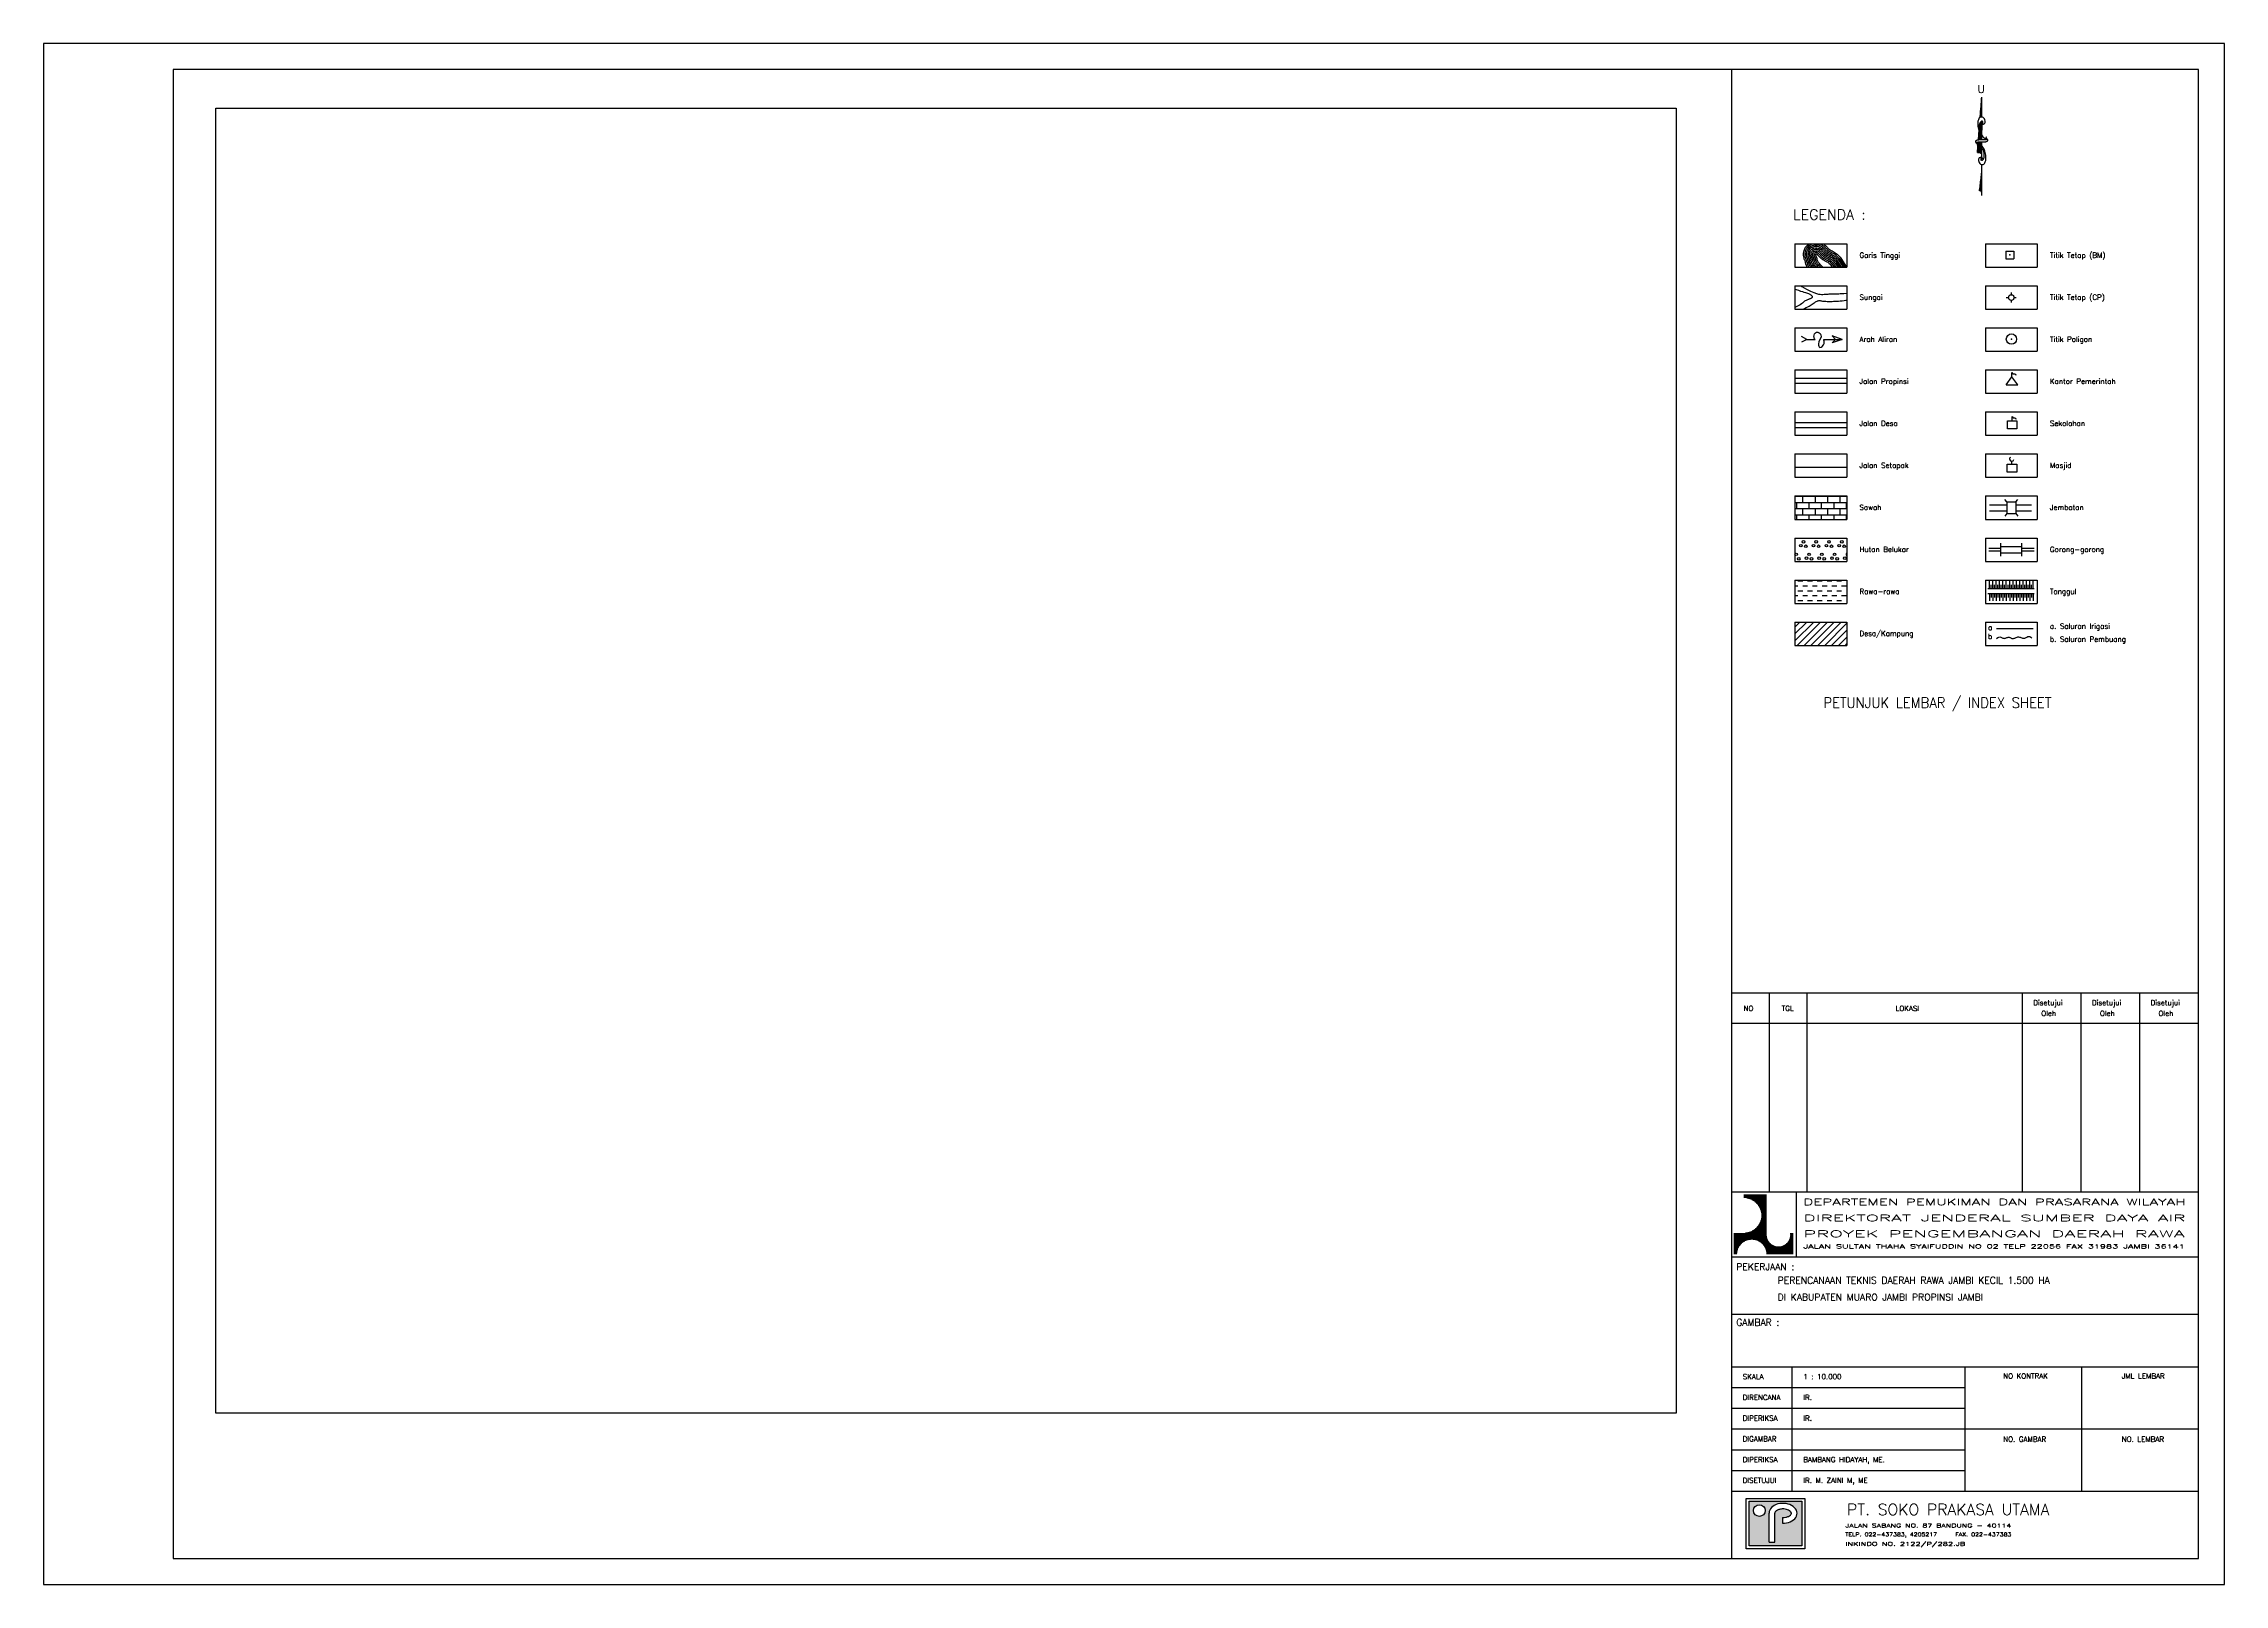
# Model space of a CAD drawing. Header units: metres. Extents: x 511708 to 512549, y 196282 to 196876.
import ezdxf
from ezdxf.enums import TextEntityAlignment as Align

# ---------------------------------------------------------------- set-up
doc = ezdxf.new("R2010")
doc.units = ezdxf.units.M
doc.header["$MEASUREMENT"] = 0
doc.header["$PDSIZE"] = 0.1
doc.linetypes.add('DASHED2', pattern=[0.375, 0.25, -0.125])
doc.layers.get('0').update_dxf_attribs({"linetype": 'CONTINUOUS'})
doc.layers.add('KOP', color=7, linetype='CONTINUOUS')
doc.styles.get("Standard").update_dxf_attribs({"font": 'Simplex.shx'})

# ---------------------------------------------------------------- blocks, each defined once
blk = doc.blocks.new('*X0')
at = {"color": 0}
for p, q in [((3.719499999999982, 113.75), (10.76499999999999, 113.75)), ((3.719499999999982, 113.625), (10.76499999999999, 113.625)), ((3.719499999999982, 113.5), (10.76499999999999, 113.5)), ((3.719499999999982, 113.375), (10.76499999999999, 113.375)), ((3.719499999999982, 113.25), (10.76499999999999, 113.25)), ((3.719499999999982, 113.125), (10.76499999999999, 113.125)), ((3.719499999999982, 113), (10.76499999999999, 113)), ((4.651801604808089, 112.875), (10.76499999999999, 112.875)), ((5.204803434563562, 112.75), (10.76499999999999, 112.75)), ((5.593484072270865, 112.625), (10.76499999999999, 112.625)), ((5.907251428641628, 112.5), (10.76499999999999, 112.5)), ((6.17499309180907, 112.375), (10.76499999999999, 112.375)), ((6.410482410630113, 112.25), (10.76499999999999, 112.25)), ((6.621581381477653, 112.125), (10.76499999999999, 112.125)), ((6.813286733942376, 112), (10.76499999999999, 112)), ((6.989011640217301, 111.875), (10.76499999999999, 111.875)), ((7.151211872508386, 111.75), (10.76499999999999, 111.75)), ((7.301725060812568, 111.625), (10.76499999999999, 111.625)), ((7.441969126361183, 111.5), (10.76499999999999, 111.5)), ((7.57306541492561, 111.375), (10.76499999999999, 111.375)), ((7.695918793023363, 111.25), (10.76499999999999, 111.25)), ((7.811271795678246, 111.125), (10.76499999999999, 111.125)), ((7.919742426135254, 111), (10.76499999999999, 111)), ((8.021851269794826, 110.875), (10.76499999999999, 110.875)), ((8.118041401317457, 110.75), (10.76499999999999, 110.75)), ((8.208693298300078, 110.625), (10.76499999999999, 110.625)), ((8.29413621284807, 110.5), (10.76499999999999, 110.5)), ((8.37465697805128, 110.375), (10.76499999999999, 110.375)), ((8.450506922495265, 110.25), (10.76499999999999, 110.25)), ((8.521907366217146, 110.125), (10.76499999999999, 110.125)), ((8.58905403722921, 110), (10.76499999999999, 110)), ((8.652120655583996, 109.875), (10.76499999999999, 109.875)), ((8.711261867546618, 109.75), (10.76499999999999, 109.75)), ((8.766615666664585, 109.625), (10.76499999999999, 109.625)), ((8.818305405493495, 109.5), (10.76499999999999, 109.5)), ((8.866441477565903, 109.375), (10.76499999999999, 109.375)), ((8.911122731274574, 109.25), (10.76499999999999, 109.25)), ((8.952437663902128, 109.125), (10.76499999999999, 109.125)), ((8.990465433835064, 109), (10.76499999999999, 109)), ((9.02527672118632, 108.875), (10.76499999999999, 108.875)), ((9.05693446100102, 108.75), (10.76499999999999, 108.75)), ((9.085494468491358, 108.625), (10.76499999999999, 108.625)), ((9.111005972015466, 108.5), (10.76499999999999, 108.5)), ((9.133512066543354, 108.375), (10.76499999999999, 108.375)), ((9.153050097963176, 108.25), (10.76499999999999, 108.25)), ((9.169651986639842, 108.125), (10.76499999999999, 108.125)), ((9.183344497043525, 108), (10.76499999999999, 108)), ((9.194149458939943, 107.875), (10.76499999999999, 107.875)), ((9.202083944516492, 107.75), (10.76499999999999, 107.75)), ((0.6999999999999886, 101.875), (10.76499999999999, 101.875)), ((0.6999999999999886, 101.75), (10.76499999999999, 101.75)), ((0.6999999999999886, 101.625), (10.7577560786649, 101.625)), ((0.6999999999999886, 101.5), (10.75306402399573, 101.5)), ((0.6999999999999886, 101.375), (10.75263024122303, 101.375)), ((0.6999999999999886, 101.25), (10.75645321980423, 101.25)), ((0.6999999999999886, 101.125), (10.76454629700225, 101.125)), ((0.6999999999999886, 101), (10.77693789182598, 101)), ((4.245539149689074, 102), (10.76499999999999, 102)), ((4.995147747854784, 102.125), (10.76499999999999, 102.125)), ((5.436062601890292, 102.25), (10.76499999999999, 102.25)), ((5.77732583223405, 102.375), (10.76499999999999, 102.375)), ((6.062885829395398, 102.5), (10.76499999999999, 102.5)), ((6.311220882929439, 102.625), (10.76499999999999, 102.625)), ((6.532208147784613, 102.75), (10.76499999999999, 102.75)), ((6.731872339903443, 102.875), (10.76499999999999, 102.875)), ((6.914213931452508, 103), (10.76499999999999, 103)), ((7.082052169620293, 103.125), (10.76499999999999, 103.125)), ((7.237463485174276, 103.25), (10.76499999999999, 103.25)), ((7.382030146308825, 103.375), (10.76499999999999, 103.375)), ((7.516990890340928, 103.5), (10.76499999999999, 103.5)), ((7.643337031761607, 103.625), (10.76499999999999, 103.625)), ((7.761876410160877, 103.75), (10.76499999999999, 103.75)), ((7.873277441200544, 103.875), (10.76499999999999, 103.875)), ((7.978100359346711, 104), (10.76499999999999, 104)), ((8.076819934343739, 104.125), (10.76499999999999, 104.125)), ((8.169842346362888, 104.25), (10.76499999999999, 104.25)), ((8.257517958253596, 104.375), (10.76499999999999, 104.375)), ((8.340151142321128, 104.5), (10.76499999999999, 104.5)), ((8.418007951321881, 104.625), (10.76499999999999, 104.625)), ((8.491322184264241, 104.75), (10.76499999999999, 104.75)), ((8.560300238373582, 104.875), (10.76499999999999, 104.875)), ((8.62512503025243, 105), (10.76499999999999, 105)), ((8.68595919413827, 105.125), (10.76499999999999, 105.125)), ((8.742947712143717, 105.25), (10.76499999999999, 105.25)), ((8.796220093351941, 105.375), (10.76499999999999, 105.375)), ((8.845892190990146, 105.5), (10.76499999999999, 105.5)), ((8.892067726520954, 105.625), (10.76499999999999, 105.625)), ((8.93483957427966, 105.75), (10.76499999999999, 105.75)), ((8.974290848801592, 105.875), (10.76499999999999, 105.875)), ((9.010495828220844, 106), (10.76499999999999, 106)), ((9.043520740366418, 106.125), (10.76499999999999, 106.125)), ((9.073424432923309, 106.25), (10.76499999999999, 106.25)), ((9.100258944893794, 106.375), (10.76499999999999, 106.375)), ((9.124069993316395, 106.5), (10.76499999999999, 106.5)), ((9.144897386575234, 106.625), (10.76499999999999, 106.625)), ((9.162775373509849, 106.75), (10.76499999999999, 106.75)), ((9.17773293580076, 106.875), (10.76499999999999, 106.875)), ((9.189794029671678, 107), (10.76499999999999, 107)), ((9.198977781747363, 107.125), (10.76499999999999, 107.125)), ((9.205298642883678, 107.25), (10.76499999999999, 107.25)), ((9.207160404860035, 107.625), (10.76499999999999, 107.625)), ((9.208766502900527, 107.375), (10.76499999999999, 107.375)), ((9.209386768364826, 107.5), (10.76499999999999, 107.5)), ((18.07000429519071, 101.875), (19, 101.875)), ((18.07306210817399, 101), (19, 101)), ((18.08327721000799, 101.75), (19, 101.75)), ((18.08545370299771, 101.125), (19, 101.125)), ((18.09224392133507, 101.625), (19, 101.625)), ((18.09354678019574, 101.25), (19, 101.25)), ((18.09693597600424, 101.5), (19, 101.5)), ((18.09736975877693, 101.375), (19, 101.375)), ((0.6999999999999886, 100.875), (10.7936720089752, 100.875)), ((0.6999999999999886, 100.75), (10.81480903390064, 100.75)), ((0.6999999999999886, 100.625), (10.840426853165, 100.625)), ((0.6999999999999886, 100.5), (10.87062235007087, 100.5)), ((0.6999999999999886, 100.375), (10.90551334544072, 100.375)), ((0.6999999999999886, 100.25), (10.94524107948179, 100.25)), ((0.6999999999999886, 100.125), (5.765463837283792, 100.125)), ((0.6999999999999886, 100), (5.048325368656901, 100)), ((0.6999999999999886, 99.875), (4.642304624853134, 99.875)), ((0.6999999999999886, 99.75), (4.330954281183597, 99.75)), ((0.6999999999999886, 99.625), (4.072102222710409, 99.625)), ((0.6999999999999886, 99.5), (3.8482739260437, 99.5)), ((0.6999999999999886, 99.375), (3.650192720727539, 99.375)), ((0.6999999999999886, 99.25), (3.472223146348476, 99.25)), ((0.6999999999999886, 99.125), (3.310633570272346, 99.125)), ((0.6999999999999886, 99), (3.162799800634063, 99)), ((0.6999999999999886, 98.875), (3.026792599679913, 98.875)), ((0.6999999999999886, 98.75), (2.901144413654142, 98.75)), ((0.6999999999999886, 98.625), (2.784708371044125, 98.625)), ((0.6999999999999886, 98.5), (2.676568473893998, 98.5)), ((0.6999999999999886, 98.375), (2.575979925479917, 98.375)), ((0.6999999999999886, 98.25), (2.482328074190929, 98.25)), ((0.6999999999999886, 98.125), (2.395099326750259, 98.125)), ((0.6999999999999886, 98), (2.313860021847775, 98)), ((0.6999999999999886, 97.875), (2.238240753711263, 97.875)), ((0.6999999999999886, 97.75), (2.16792452196293, 97.75)), ((0.6999999999999886, 97.625), (2.102637627830667, 97.625)), ((0.6999999999999886, 97.5), (2.042142580581594, 97.5)), ((0.6999999999999886, 97.375), (1.986232501407469, 97.375)), ((0.6999999999999886, 97.25), (1.934726660645464, 97.25)), ((0.6999999999999886, 97.125), (1.887466885308132, 97.125)), ((0.6999999999999886, 97), (1.844314643992424, 97)), ((0.6999999999999886, 96.875), (1.805148665710855, 96.875)), ((0.6999999999999886, 96.75), (1.769862984678429, 96.75)), ((0.6999999999999886, 96.625), (1.738365328936517, 96.625)), ((0.6999999999999886, 96.5), (1.710575789790268, 96.5)), ((0.6999999999999886, 96.375), (1.686425723337998, 96.375)), ((0.6999999999999886, 96.25), (1.665856846229303, 96.25)), ((0.6999999999999886, 96.125), (1.648820496147629, 96.125)), ((0.6999999999999886, 96), (1.635277034043952, 96)), ((0.6999999999999886, 95.875), (1.625195370335544, 95.875)), ((0.6999999999999886, 95.75), (1.61855260148335, 95.75)), ((0.6999999999999886, 95.625), (1.61533374683975, 95.625)), ((6.614536162716203, 100.125), (10.98997336571735, 100.125)), ((7.331674631343095, 100), (11.0399085962804, 100)), ((7.737695375146862, 99.875), (11.09528084595089, 99.875)), ((8.049045718816398, 99.75), (11.15636642032995, 99.75)), ((8.307897777289586, 99.625), (11.22349233774901, 99.625)), ((8.531726073956296, 99.5), (11.29704745164557, 99.5)), ((8.729807279272457, 99.375), (11.37749725544633, 99.375)), ((8.90777685365152, 99.25), (11.46540394456147, 99.25)), ((9.06936642972765, 99.125), (11.56145418324196, 99.125)), ((9.217200199365934, 99), (11.66649850861421, 99)), ((9.353207400320084, 98.875), (11.78160893712588, 98.875)), ((9.478855586345855, 98.75), (11.90816624613625, 98.75)), ((9.59529162895587, 98.625), (12.04799811150831, 98.625)), ((9.703431526105998, 98.5), (12.20360993717937, 98.5)), ((9.804020074520079, 98.375), (12.37859836676585, 98.375)), ((9.897671925809066, 98.25), (12.57846392458513, 98.25)), ((9.984900673249737, 98.125), (12.81243021511821, 98.125)), ((10.06613997815222, 98), (13.09841900193812, 98)), ((10.14175924628873, 97.875), (13.48266090088335, 97.875)), ((10.21207547803706, 97.75), (19, 97.75)), ((10.27736237216933, 97.625), (19, 97.625)), ((10.3378574194184, 97.5), (19, 97.5)), ((10.39376749859253, 97.375), (19, 97.375)), ((10.44527333935453, 97.25), (19, 97.25)), ((10.49253311469186, 97.125), (19, 97.125)), ((10.53568535600757, 97), (19, 97)), ((10.57485133428914, 96.875), (19, 96.875)), ((10.61013701532157, 96.75), (19, 96.75)), ((10.64163467106348, 96.625), (19, 96.625)), ((10.66942421020973, 96.5), (19, 96.5)), ((10.693574276662, 96.375), (19, 96.375)), ((10.71414315377069, 96.25), (19, 96.25)), ((10.73117950385237, 96.125), (19, 96.125)), ((10.74472296595604, 96), (19, 96)), ((10.75480462966445, 95.875), (19, 95.875)), ((10.76144739851664, 95.75), (19, 95.75)), ((10.76466625316025, 95.625), (19, 95.625)), ((15.36733909911662, 97.875), (19, 97.875)), ((15.75158099806184, 98), (19, 98)), ((16.03756978488175, 98.125), (19, 98.125)), ((16.27153607541483, 98.25), (19, 98.25)), ((16.47140163323411, 98.375), (19, 98.375)), ((16.64639006282059, 98.5), (19, 98.5)), ((16.80200188849166, 98.625), (19, 98.625)), ((16.94183375386372, 98.75), (19, 98.75)), ((17.06839106287408, 98.875), (19, 98.875)), ((17.18350149138575, 99), (19, 99)), ((17.288545816758, 99.125), (19, 99.125)), ((17.38459605543849, 99.25), (19, 99.25)), ((17.47250274455363, 99.375), (19, 99.375)), ((17.5529525483544, 99.5), (19, 99.5)), ((17.62650766225096, 99.625), (19, 99.625)), ((17.69363357967002, 99.75), (19, 99.75)), ((17.75471915404907, 99.875), (19, 99.875)), ((17.81009140371957, 100), (19, 100)), ((17.86002663428262, 100.125), (19, 100.125)), ((17.90475892051817, 100.25), (19, 100.25)), ((17.94448665455925, 100.375), (19, 100.375)), ((17.97937764992909, 100.5), (19, 100.5)), ((18.00957314683496, 100.625), (19, 100.625)), ((18.03519096609932, 100.75), (19, 100.75)), ((18.05632799102477, 100.875), (19, 100.875))]:
    blk.add_line(p, q, dxfattribs=at)

msp = doc.modelspace()

# ---------------------------------------------------------------- hatches: boundary and pattern name
at = {"layer": 'KOP', "linetype": 'Continuous'}
h = msp.add_hatch(dxfattribs=at)
h.set_pattern_fill('AR-B816', color=72, scale=0.3, style=0)
h.set_pattern_definition([(0, (561722.9077091261, 206306.6440777087), (0, 2.4), []), (90, (561722.9077091261, 206306.6440777087), (-2.399999999999999, 2.4), [2.4, -2.4])])
h.paths.add_polyline_path([(512403.0386641558, 196692.8983086418), (512403.0386641559, 196701.8983086418), (512383.0386641558, 196701.8983086418), (512383.0386641559, 196692.8983086418)])
h = msp.add_hatch(dxfattribs=at)
h.set_pattern_fill('DASH', color=73, scale=15, style=0)
h.set_pattern_definition([(0, (561722.9077091261, 206306.6440777087), (1.875, 1.875), [1.875, -1.875])])
h.paths.add_polyline_path([(512403.0386641559, 196660.4947904374), (512403.0386641558, 196669.4947904374), (512383.0386641558, 196669.4947904374), (512383.0386641559, 196660.4947904374)])
h = msp.add_hatch(dxfattribs=at)
h.set_pattern_fill('ANSI31', color=73, scale=15, style=0)
h.set_pattern_definition([(45, (561722.9077091261, 206306.6440777087), (-1.325825214724776, 1.325825214724777), [])])
h.paths.add_polyline_path([(512403.0386641559, 196644.2930313352), (512403.0386641557, 196653.2930313352), (512383.0386641559, 196653.2930313352), (512383.0386641558, 196644.2930313352)])
at = {"layer": 'KOP', "ltscale": 0.5}
h = msp.add_hatch(color=1, dxfattribs=at)
h.paths.add_polyline_path([(512385.64906045, 196297.1348151712), (512385.6490604501, 196314.3275062754), (512365.3903354261, 196314.3275062754), (512365.390335426, 196297.1348151712)])
edge = h.paths.add_edge_path(flags=16)
edge.add_line((512378.1712384489, 196305.9111429524), (512378.1712384489, 196308.0872702056))
edge.add_spline(control_points=[(512378.171238449, 196308.0872702056), (512378.185586868, 196308.0864152514), (512378.1999443974, 196308.0856183729), (512378.6427951959, 196308.0628554763), (512379.07767909, 196308.0928610128), (512379.8843832735, 196308.2468781019), (512380.2555413806, 196308.370953108), (512380.8710380119, 196308.6698843126), (512381.1140034251, 196308.8441177433), (512381.4153149065, 196309.1360607328), (512381.5024178053, 196309.2566419971), (512381.6107707694, 196309.4572658998), (512381.6336833648, 196309.5364497989), (512381.6533569414, 196309.6743590036), (512381.6514451577, 196309.7353951388), (512381.6158374913, 196309.8892968211), (512381.5801139412, 196309.9835183712), (512381.4343245305, 196310.2121963758), (512381.3232400439, 196310.3453921351), (512381.0087320444, 196310.6180959417), (512380.8056725742, 196310.7567792865), (512380.3208827301, 196311.0046503092), (512380.0395561358, 196311.1136723105), (512379.4280856556, 196311.2787089302), (512379.0981656257, 196311.3347329609), (512378.3025406563, 196311.3922301446), (512377.8317868383, 196311.3653400328), (512376.9623311596, 196311.2019114864), (512376.5645829233, 196311.0652866463), (512375.974962352, 196310.7653543502), (512375.7600343642, 196310.6114138287), (512375.4481092888, 196310.3184056522), (512375.3514504643, 196310.1813000912), (512375.2489759796, 196309.979237318), (512375.228779091, 196309.9061360296), (512375.2175576672, 196309.8232750108), (512375.216056024, 196309.8056224249), (512375.2154214249, 196309.7880541589)], knot_values=[1.50986146584166, 1.50986146584166, 1.50986146584166, 1.50986146584166, 1.521084103600391, 1.521084103600391, 1.855831799041563, 1.855831799041563, 2.190579494482735, 2.190579494482735, 2.525327189923908, 2.525327189923908, 2.788837590798843, 2.788837590798843, 3.052347991673778, 3.052347991673778, 3.315858392548713, 3.315858392548713, 3.579368793423648, 3.579368793423648, 3.842879194298583, 3.842879194298583, 4.106389595173519, 4.106389595173519, 4.369899996048454, 4.369899996048454, 4.633410396923389, 4.633410396923389, 4.993555965939064, 4.993555965939064, 5.353701534954738, 5.353701534954738, 5.652250752353949, 5.652250752353949, 5.95079996975316, 5.95079996975316, 6.199005931647822, 6.199005931647822, 6.268852202144688, 6.268852202144688, 6.268852202144688, 6.268852202144688], degree=3, periodic=0)
edge.add_line((512375.2154214249, 196309.7880541592), (512375.2154214249, 196298.5241225567))
edge.add_line((512375.2154214249, 196298.5241225567), (512373.0420297203, 196298.5241225567))
edge.add_line((512373.0420297203, 196298.5241225567), (512373.0420297203, 196309.8122534744))
edge.add_ellipse((512378.4320468887, 196309.7254218983), major_axis=(-5.39001716847415, 0.08683157595223746), ratio=0.7087365836883899, start_angle=87.88085737362928, end_angle=360, ccw=False)
h.paths.add_polyline_path([(512367.0434674992, 196310.76740298, -1), (512371.5641232017, 196310.76740298, -1)], flags=16)

# ---------------------------------------------------------------- linework, layer by layer
at = {"layer": 'KOP', "color": 3}
for p, q in [((512455.0289809299, 196855.6636912768), (512454.4225542527, 196847.8667768555)), ((512455.0289809299, 196855.6636912768), (512455.0289809299, 196847.9764444326)), ((512454.2080304461, 196845.112480091), (512454.1666602807, 196844.5839631754)), ((512455.040701697, 196846.3596588479), (512455.0302728737, 196839.1913813921)), ((512453.683333653, 196838.3625120026), (512453.3719801015, 196834.3593949104)), ((512453.9694421178, 196842.0644389248), (512453.7441175715, 196839.11017962)), ((512454.0178646728, 196842.6830523412), (512453.9694421178, 196842.0644389248)), ((512455.0291252888, 196838.4025860622), (512455.0289809299, 196838.3033606399)), ((512455.0289809299, 196838.3033606399), (512455.0289809299, 196836.9548150625)), ((512455.0289809299, 196836.8185074612), (512455.0289809299, 196836.3530385826)), ((512455.0289809299, 196836.3530385826), (512455.0289809299, 196833.7676089002)), ((512455.0205712238, 196829.7160881673), (512455.0289809299, 196826.6661767781)), ((512455.0289809299, 196833.7676089002), (512455.0289809299, 196831.3054636352)), ((512455.0289809299, 196826.6661767781), (512454.2004805157, 196819.5647446559)), ((512455.0289809299, 196826.6661767781), (512455.0289809299, 196818.9729586457)), ((512455.0289809299, 196818.9729586457), (512455.0289809299, 196817.7893866254)), ((512383.6366093748, 196408.4772517282), (512383.6366093748, 196433.4772517282))]:
    msp.add_line(p, q, dxfattribs=at)
at = {"layer": 'KOP', "color": 1}
for p, q in [((512454.8519248198, 196847.9563501944), (512454.8519248198, 196853.3872555744)), ((512454.925898071, 196847.9647454773), (512454.925898071, 196854.3383402336)), ((512454.9998713223, 196847.9731407602), (512454.9998713223, 196855.2894248928)), ((512454.2601388096, 196843.3446913206), (512454.2601388096, 196845.1667936404)), ((512454.3341120608, 196842.9564287476), (512454.3341120608, 196845.439790163)), ((512454.4080853121, 196842.6724251426), (512454.4080853121, 196845.6676963115)), ((512454.4820585634, 196847.8802994156), (512454.4820585634, 196848.6318322783)), ((512454.4820585634, 196842.4566698264), (512454.4820585634, 196845.7937870808)), ((512454.5560318147, 196847.8971100925), (512454.5560318147, 196849.5829169375)), ((512454.5560318147, 196842.2531581669), (512454.5560318147, 196845.91987785)), ((512454.6300050659, 196847.9139207693), (512454.6300050659, 196850.5340015967)), ((512454.6300050659, 196842.0535478063), (512454.6300050659, 196846.0459686192)), ((512454.7039783172, 196847.9307314462), (512454.7039783172, 196851.485086256)), ((512454.7039783172, 196841.8539374458), (512454.7039783172, 196846.1323436611)), ((512454.7779515685, 196847.9475421231), (512454.7779515685, 196852.4361709152)), ((512454.7779515685, 196841.6590218146), (512454.7779515685, 196846.1822815164)), ((512454.8519248198, 196841.4917857636), (512454.8519248198, 196846.2322193717)), ((512454.925898071, 196841.3245497125), (512454.925898071, 196846.282157227)), ((512454.9998713223, 196841.1573136614), (512454.9998713223, 196846.3320950823)), ((512453.5204062969, 196834.3706814916), (512453.5204062969, 196836.2677317085)), ((512453.5943795482, 196834.3740344236), (512453.5943795482, 196837.2188163677)), ((512453.6683527994, 196834.3770744438), (512453.6683527994, 196838.1699010269)), ((512453.7423260507, 196834.3770744438), (512453.7423260507, 196838.3667741951)), ((512453.816299302, 196839.1430945412), (512453.816299302, 196840.0523624684)), ((512453.816299302, 196834.3770744438), (512453.816299302, 196838.3721187521)), ((512453.8902725533, 196839.1448850507), (512453.8902725533, 196841.0178094703)), ((512453.8902725533, 196834.3770744438), (512453.8902725533, 196838.3774633092)), ((512453.9642458045, 196839.1478632944), (512453.9642458045, 196841.9832564721)), ((512453.9642458045, 196834.3720038415), (512453.9642458045, 196838.3828078663)), ((512454.0382190558, 196839.1508415381), (512454.0382190558, 196842.6307124526)), ((512454.0382190558, 196834.360445521), (512454.0382190558, 196838.3881524233)), ((512454.112192307, 196839.1538197818), (512454.112192307, 196842.4404953508)), ((512454.112192307, 196834.3488872005), (512454.112192307, 196838.3934969804)), ((512454.1861655583, 196843.97874776), (512454.1861655583, 196844.183087874)), ((512454.1861655583, 196839.1567980254), (512454.1861655583, 196842.250278249)), ((512454.1861655583, 196834.3373288799), (512454.1861655583, 196838.3988415375)), ((512454.2601388096, 196839.1597762691), (512454.2601388096, 196842.0600611473)), ((512454.2601388096, 196834.3126836054), (512454.2601388096, 196838.4041860946)), ((512454.3341120608, 196839.1627545128), (512454.3341120608, 196841.9318215747)), ((512454.3341120608, 196834.2880258549), (512454.3341120608, 196838.4057404039)), ((512454.4080853121, 196839.1657327565), (512454.4080853121, 196841.8085328226)), ((512454.4080853121, 196834.2633681045), (512454.4080853121, 196838.4057404039)), ((512454.4820585634, 196839.1687110002), (512454.4820585634, 196841.6852440705)), ((512454.4820585634, 196834.2237076318), (512454.4820585634, 196838.4057404039)), ((512454.5560318147, 196839.1716892438), (512454.5560318147, 196841.5619553183)), ((512454.5560318147, 196834.1796759346), (512454.5560318147, 196838.4057404039)), ((512454.6300050659, 196839.1746674875), (512454.6300050659, 196841.4386665662)), ((512454.6300050659, 196834.1356442375), (512454.6300050659, 196838.4057404039)), ((512454.7039783172, 196839.1776457312), (512454.7039783172, 196841.3153778141)), ((512454.7039783172, 196834.0820726273), (512454.7039783172, 196838.4057404039)), ((512454.7779515685, 196839.1806239749), (512454.7779515685, 196841.2148227355)), ((512454.7779515685, 196837.2297934537), (512454.7779515685, 196838.4057404039)), ((512454.7779515685, 196834.0255652826), (512454.7779515685, 196837.2055043295)), ((512454.8519248198, 196839.1836022186), (512454.8519248198, 196841.1167349406)), ((512454.8519248198, 196837.1487629094), (512454.8519248198, 196838.4052891266)), ((512454.8519248198, 196833.964309756), (512454.8519248198, 196837.0914642172)), ((512454.925898071, 196839.1865804623), (512454.925898071, 196841.0186471456)), ((512454.925898071, 196837.0677323652), (512454.925898071, 196838.4041607184)), ((512454.925898071, 196833.8821290178), (512454.925898071, 196836.9774241048)), ((512454.9998713223, 196839.1895587059), (512454.9998713223, 196840.9205593507)), ((512454.9998713223, 196836.986701821), (512454.9998713223, 196838.4030323102)), ((512454.9998713223, 196833.7999482796), (512454.9998713223, 196836.8633839925)), ((512453.3724597943, 196834.3639756276), (512453.3724597943, 196834.3655623901)), ((512453.4464330456, 196834.3673285596), (512453.4464330456, 196835.3166470493)), ((512454.2601388096, 196819.5877869811), (512454.2601388096, 196820.0761014606)), ((512454.3341120608, 196819.5998152791), (512454.3341120608, 196820.7101579001)), ((512454.4080853121, 196819.6030002802), (512454.4080853121, 196821.3442143396)), ((512454.4820585634, 196819.5974771541), (512454.4820585634, 196821.978270779)), ((512454.5560318147, 196819.5830096886), (512454.5560318147, 196822.6123272185)), ((512454.6300050659, 196819.5589365279), (512454.6300050659, 196823.246383658)), ((512454.7039783172, 196819.5240017252), (512454.7039783172, 196823.8804400975)), ((512454.7779515685, 196819.4759502082), (512454.7779515685, 196824.514496537)), ((512454.8519248198, 196819.4104880626), (512454.8519248198, 196825.1485529764)), ((512454.925898071, 196819.3178587689), (512454.925898071, 196825.7826094159)), ((512454.9998713223, 196819.1616964661), (512454.9998713223, 196826.4166658554))]:
    msp.add_line(p, q, dxfattribs=at)
at = {"layer": 'KOP', "color": 76, "linetype": 'Continuous'}
for p, q in [((511774.1100442316, 196851.4462770973), (512337.2824469374, 196851.4462770973)), ((511774.1100442316, 196348.2591925438), (511774.1100442316, 196851.4462770973)), ((512337.2824469374, 196851.4462770973), (512337.2824469374, 196348.2591925438)), ((512337.2824469374, 196348.2591925438), (511774.1100442316, 196348.2591925438))]:
    msp.add_line(p, q, dxfattribs=at)
at = {"layer": 'KOP', "color": 73, "linetype": 'Continuous'}
for p, q in [((512383.0386641558, 196799.108863255), (512403.0386641558, 196799.108863255)), ((512383.0386641558, 196799.108863255), (512383.0386641558, 196790.108863255)), ((512403.0386641558, 196799.108863255), (512403.0386641558, 196790.108863255)), ((512456.4632414918, 196799.108863255), (512456.4632414918, 196790.108863255)), ((512456.4632414918, 196799.108863255), (512476.4632414918, 196799.108863255)), ((512476.4632414918, 196799.108863255), (512476.4632414918, 196790.108863255)), ((512383.0386641558, 196790.108863255), (512403.0386641558, 196790.108863255)), ((512456.4632414918, 196790.108863255), (512476.4632414918, 196790.108863255)), ((512383.0386641558, 196782.9071041529), (512383.0386641558, 196773.9071041529)), ((512383.0386641558, 196782.9071041529), (512403.0386641558, 196782.9071041529)), ((512403.0386641558, 196782.9071041529), (512403.0386641558, 196773.9071041529)), ((512456.4632414918, 196782.9071041529), (512456.4632414918, 196773.9071041529)), ((512456.4632414918, 196782.9071041529), (512476.4632414918, 196782.9071041529)), ((512464.5243153049, 196778.4071041529), (512465.3824680253, 196778.4071041529)), ((512466.4632414918, 196780.3106496607), (512466.4632414918, 196779.4878776194)), ((512466.4632414918, 196777.3263306863), (512466.4632414918, 196776.4652690913)), ((512467.5440149584, 196778.4071041529), (512468.3744324286, 196778.4071041529)), ((512476.4632414918, 196782.9071041529), (512476.4632414918, 196773.9071041529)), ((512383.0386641558, 196773.9071041529), (512403.0386641558, 196773.9071041529)), ((512456.4632414918, 196773.9071041529), (512476.4632414918, 196773.9071041529)), ((512383.0386641558, 196766.7053450506), (512383.0386641558, 196757.7053450506)), ((512383.0386641558, 196766.7053450506), (512403.0386641558, 196766.7053450506)), ((512403.0386641558, 196766.7053450506), (512403.0386641558, 196757.7053450506)), ((512456.4632414918, 196766.7053450506), (512456.4632414918, 196757.7053450506)), ((512456.4632414918, 196766.7053450506), (512476.4632414918, 196766.7053450506)), ((512476.4632414918, 196766.7053450506), (512476.4632414918, 196757.7053450506)), ((512383.0386641558, 196757.7053450506), (512403.0386641558, 196757.7053450506)), ((512456.4632414918, 196757.7053450506), (512476.4632414918, 196757.7053450506)), ((512383.0386641558, 196750.5035859485), (512383.0386641558, 196741.5035859485)), ((512383.0386641558, 196750.5035859485), (512403.0386641558, 196750.5035859485)), ((512403.0386641558, 196750.5035859485), (512403.0386641558, 196741.5035859485)), ((512456.4632414918, 196750.5035859485), (512456.4632414918, 196741.5035859485)), ((512456.4632414918, 196750.5035859485), (512476.4632414918, 196750.5035859485)), ((512476.4632414918, 196750.5035859485), (512476.4632414918, 196741.5035859485)), ((512383.0386641558, 196741.5035859485), (512403.0386641558, 196741.5035859485)), ((512456.4632414918, 196741.5035859485), (512476.4632414918, 196741.5035859485)), ((512383.0386641558, 196734.3018268462), (512383.0386641558, 196725.3018268462)), ((512383.0386641558, 196734.3018268462), (512403.0386641558, 196734.3018268462)), ((512403.0386641558, 196734.3018268462), (512403.0386641558, 196725.3018268462)), ((512456.4632414918, 196734.3018268462), (512456.4632414918, 196725.3018268462)), ((512456.4632414918, 196734.3018268462), (512476.4632414918, 196734.3018268462)), ((512476.4632414918, 196734.3018268462), (512476.4632414918, 196725.3018268462)), ((512383.0386641558, 196725.3018268462), (512403.0386641558, 196725.3018268462)), ((512456.4632414918, 196725.3018268462), (512476.4632414918, 196725.3018268462)), ((512383.0386641558, 196718.100067744), (512383.0386641558, 196709.100067744)), ((512383.0386641558, 196718.100067744), (512403.0386641558, 196718.100067744)), ((512403.0386641558, 196718.100067744), (512403.0386641558, 196709.100067744)), ((512456.4632414918, 196718.100067744), (512456.4632414918, 196709.100067744)), ((512456.4632414918, 196718.100067744), (512476.4632414918, 196718.100067744)), ((512476.4632414918, 196718.100067744), (512476.4632414918, 196709.100067744)), ((512383.0386641558, 196709.100067744), (512403.0386641558, 196709.100067744)), ((512383.0386641558, 196701.8983086418), (512383.0386641558, 196692.8983086418)), ((512383.0386641558, 196701.8983086418), (512403.0386641558, 196701.8983086418)), ((512403.0386641558, 196701.8983086418), (512403.0386641558, 196692.8983086418)), ((512456.4632414918, 196709.100067744), (512476.4632414918, 196709.100067744)), ((512456.4632414918, 196701.8983086418), (512456.4632414918, 196692.8983086418)), ((512456.4632414918, 196701.8983086418), (512476.4632414918, 196701.8983086418)), ((512476.4632414918, 196701.8983086418), (512476.4632414918, 196692.8983086418)), ((512383.0386641558, 196692.8983086418), (512403.0386641558, 196692.8983086418)), ((512383.0386641558, 196685.6965495396), (512383.0386641558, 196676.6965495396)), ((512383.0386641558, 196685.6965495396), (512403.0386641558, 196685.6965495396)), ((512403.0386641558, 196685.6965495396), (512403.0386641558, 196676.6965495396)), ((512456.4632414918, 196692.8983086418), (512476.4632414918, 196692.8983086418)), ((512456.4632414918, 196685.6965495396), (512456.4632414918, 196676.6965495396)), ((512456.4632414918, 196685.6965495396), (512476.4632414918, 196685.6965495396)), ((512476.4632414918, 196685.6965495396), (512476.4632414918, 196676.6965495396)), ((512383.0386641558, 196676.6965495396), (512403.0386641558, 196676.6965495396)), ((512456.4632414918, 196676.6965495396), (512476.4632414918, 196676.6965495396)), ((512383.0386641558, 196669.4947904374), (512383.0386641558, 196660.4947904374)), ((512383.0386641558, 196669.4947904374), (512403.0386641558, 196669.4947904374)), ((512403.0386641558, 196669.4947904374), (512403.0386641558, 196660.4947904374)), ((512456.4632414918, 196669.4947904374), (512456.4632414918, 196660.4947904374)), ((512456.4632414918, 196669.4947904374), (512476.4632414918, 196669.4947904374)), ((512476.4632414918, 196669.4947904374), (512476.4632414918, 196660.4947904374)), ((512383.0386641558, 196660.4947904374), (512403.0386641558, 196660.4947904374)), ((512456.4632414918, 196660.4947904374), (512476.4632414918, 196660.4947904374)), ((512383.0386641558, 196653.2930313352), (512383.0386641558, 196644.2930313352)), ((512383.0386641558, 196653.2930313352), (512403.0386641558, 196653.2930313352)), ((512403.0386641558, 196653.2930313352), (512403.0386641558, 196644.2930313352)), ((512456.4632414918, 196653.2930313352), (512456.4632414918, 196644.2930313352)), ((512456.4632414918, 196653.2930313352), (512476.4632414918, 196653.2930313352)), ((512476.4632414918, 196653.2930313352), (512476.4632414918, 196644.2930313352)), ((512383.0386641558, 196644.2930313352), (512403.0386641558, 196644.2930313352)), ((512456.4632414918, 196644.2930313352), (512476.4632414918, 196644.2930313352)), ((512460.7129426395, 196650.8033319767), (512474.9303572029, 196650.8033319767))]:
    msp.add_line(p, q, dxfattribs=at)
at = {"layer": 'KOP', "color": 77, "linetype": 'Continuous'}
for p, q in [((512387.5759092473, 196762.2781993251), (512385.5686109736, 196763.4107393681)), ((512387.5759092473, 196762.2781993251), (512385.5686109736, 196761.145659282)), ((512387.5759092473, 196762.2781993251), (512390.7847051583, 196762.2781993251)), ((512394.1219930357, 196762.2781993251), (512401.2979013293, 196762.2781993251))]:
    msp.add_line(p, q, dxfattribs=at)
at = {"layer": 'KOP', "color": 75, "linetype": 'Continuous'}
for p, q in [((512383.0386641558, 196747.3781299061), (512403.0386641558, 196747.3781299061)), ((512383.0386641558, 196745.4244521623), (512403.0386641558, 196745.4244521623))]:
    msp.add_line(p, q, dxfattribs=at)
at = {"layer": 'KOP', "color": 73, "linetype": 'DASHED2'}
for p, q in [((512383.0386641558, 196730.2834461314), (512403.0386641558, 196730.2834461314)), ((512383.0386641558, 196728.3297683876), (512403.0386641558, 196728.3297683876)), ((512383.0386641558, 196713.0259556437), (512403.0386641558, 196713.0259556437))]:
    msp.add_line(p, q, dxfattribs=at)
at = {"layer": 'KOP', "color": 74, "linetype": 'Continuous'}
for p, q in [((512458.0697072629, 196698.4302835986), (512464.71304178, 196698.4302835986)), ((512458.0697072629, 196696.168295442), (512464.71304178, 196696.168295442)), ((512464.71304178, 196699.6246886567), (512463.9388631507, 196700.5697424343)), ((512464.71304178, 196695.1246886567), (512463.9388631507, 196694.179634879)), ((512464.71304178, 196699.6246886567), (512468.21304178, 196699.6246886567)), ((512464.71304178, 196699.6246886567), (512464.71304178, 196695.1246886567)), ((512464.71304178, 196695.1246886567), (512468.21304178, 196695.1246886567)), ((512468.21304178, 196699.6246886567), (512468.9872204093, 196700.5697424343)), ((512468.21304178, 196699.6246886567), (512468.21304178, 196695.1246886567)), ((512468.21304178, 196698.4302835986), (512474.225092148, 196698.4302835986)), ((512468.21304178, 196696.168295442), (512474.225092148, 196696.168295442)), ((512468.21304178, 196695.1246886567), (512468.9872204093, 196694.179634879)), ((512462.2972852042, 196683.6946550273), (512462.2972852042, 196678.6946550273)), ((512462.2972852042, 196682.4446550273), (512470.383141325, 196682.4446550273)), ((512462.2972852042, 196679.9446550273), (512470.383141325, 196679.9446550273)), ((512470.383141325, 196683.6946550273), (512470.383141325, 196678.6946550273))]:
    msp.add_line(p, q, dxfattribs=at)
at = {"layer": 'KOP', "color": 72, "linetype": 'Continuous'}
for p, q in [((512457.7677370352, 196681.7978509313), (512462.2972852042, 196681.7978509313)), ((512457.7677370352, 196680.742257396), (512462.2972852042, 196680.742257396)), ((512470.383141325, 196681.7978509313), (512475.2819866334, 196681.7978509313)), ((512470.383141325, 196680.742257396), (512475.2819866334, 196680.742257396)), ((512457.4657668076, 196666.2358532021), (512475.2819866334, 196666.2358532021)), ((512457.4657668076, 196664.2754629975), (512475.2819866334, 196664.2754629975))]:
    msp.add_line(p, q, dxfattribs=at)
at = {"layer": 'KOP', "color": 71, "linetype": 'Continuous'}
for p, q in [((512458.0346631179, 196666.2358532021), (512458.0346631179, 196669.0032409853)), ((512459.3362555806, 196666.2358532021), (512459.3362555806, 196669.0032409853)), ((512460.6378480433, 196666.2358532021), (512460.6378480433, 196669.0032409853)), ((512461.939440506, 196666.2358532021), (512461.939440506, 196669.0032409853)), ((512463.2410329687, 196666.2358532021), (512463.2410329687, 196669.0032409853)), ((512464.5426254314, 196666.2358532021), (512464.5426254314, 196669.0032409853)), ((512465.844217894, 196666.2358532021), (512465.844217894, 196669.0032409853)), ((512467.1458103567, 196666.2358532021), (512467.1458103567, 196669.0032409853)), ((512468.4474028194, 196666.2358532021), (512468.4474028194, 196669.0032409853)), ((512469.748995282, 196666.2358532021), (512469.748995282, 196669.0032409853)), ((512471.0505877446, 196666.2358532021), (512471.0505877446, 196669.0032409853)), ((512472.3521802073, 196666.2358532021), (512472.3521802073, 196669.0032409853)), ((512473.65377267, 196666.2358532021), (512473.65377267, 196669.0032409853)), ((512474.9553651327, 196666.2358532021), (512474.9553651327, 196669.0032409853)), ((512458.0346631179, 196664.2754629975), (512458.0346631179, 196661.5080752143)), ((512458.6854593492, 196666.2358532021), (512458.6854593492, 196667.7032474847)), ((512458.6854593492, 196664.2754629975), (512458.6854593492, 196662.8080687149)), ((512459.3362555806, 196664.2754629975), (512459.3362555806, 196661.5080752143)), ((512459.9870518119, 196666.2358532021), (512459.9870518119, 196667.7032474847)), ((512459.9870518119, 196664.2754629975), (512459.9870518119, 196662.8080687149)), ((512460.6378480433, 196664.2754629975), (512460.6378480433, 196661.5080752143)), ((512461.2886442746, 196666.2358532021), (512461.2886442746, 196667.7032474847)), ((512461.2886442746, 196664.2754629975), (512461.2886442746, 196662.8080687149)), ((512461.939440506, 196664.2754629975), (512461.939440506, 196661.5080752143)), ((512462.5902367373, 196666.2358532021), (512462.5902367373, 196667.7032474847)), ((512462.5902367373, 196664.2754629975), (512462.5902367373, 196662.8080687149)), ((512463.2410329687, 196664.2754629975), (512463.2410329687, 196661.5080752143)), ((512463.8918292, 196666.2358532021), (512463.8918292, 196667.7032474847)), ((512463.8918292, 196664.2754629975), (512463.8918292, 196662.8080687149)), ((512464.5426254314, 196664.2754629975), (512464.5426254314, 196661.5080752143)), ((512465.1934216626, 196666.2358532021), (512465.1934216626, 196667.7032474847)), ((512465.1934216626, 196664.2754629975), (512465.1934216626, 196662.8080687149)), ((512465.844217894, 196664.2754629975), (512465.844217894, 196661.5080752143)), ((512466.4950141253, 196666.2358532021), (512466.4950141253, 196667.7032474847)), ((512466.4950141253, 196664.2754629975), (512466.4950141253, 196662.8080687149)), ((512467.1458103567, 196664.2754629975), (512467.1458103567, 196661.5080752143)), ((512467.796606588, 196666.2358532021), (512467.796606588, 196667.7032474847)), ((512467.796606588, 196664.2754629975), (512467.796606588, 196662.8080687149)), ((512468.4474028194, 196664.2754629975), (512468.4474028194, 196661.5080752143)), ((512469.0981990507, 196666.2358532021), (512469.0981990507, 196667.7032474847)), ((512469.0981990507, 196664.2754629975), (512469.0981990507, 196662.8080687149)), ((512469.748995282, 196664.2754629975), (512469.748995282, 196661.5080752143)), ((512470.3997915133, 196666.2358532021), (512470.3997915133, 196667.7032474847)), ((512470.3997915133, 196664.2754629975), (512470.3997915133, 196662.8080687149)), ((512471.0505877446, 196664.2754629975), (512471.0505877446, 196661.5080752143)), ((512471.701383976, 196666.2358532021), (512471.701383976, 196667.7032474847)), ((512471.701383976, 196664.2754629975), (512471.701383976, 196662.8080687149)), ((512472.3521802073, 196664.2754629975), (512472.3521802073, 196661.5080752143)), ((512473.0029764387, 196666.2358532021), (512473.0029764387, 196667.7032474847)), ((512473.0029764387, 196664.2754629975), (512473.0029764387, 196662.8080687149)), ((512473.65377267, 196664.2754629975), (512473.65377267, 196661.5080752143)), ((512474.3045689014, 196666.2358532021), (512474.3045689014, 196667.7032474847)), ((512474.3045689014, 196664.2754629975), (512474.3045689014, 196662.8080687149)), ((512474.9553651327, 196664.2754629975), (512474.9553651327, 196661.5080752143))]:
    msp.add_line(p, q, dxfattribs=at)
at = {"layer": 'KOP', "color": 71}
msp.add_lwpolyline([(511707.6366093748, 196282.299758519), (512548.6366093748, 196282.299758519), (512548.6366093748, 196876.299758519), (511707.6366093748, 196876.299758519)], close=True, dxfattribs=at)
at = {"layer": 'KOP', "color": 76}
msp.add_lwpolyline([(511757.6366093748, 196292.299758519), (512538.6366093748, 196292.299758519), (512538.6366093748, 196866.299758519), (511757.6366093748, 196866.299758519)], close=True, dxfattribs=at)
at = {"layer": 'KOP', "color": 5, "ltscale": 0.5}
msp.add_lwpolyline([(512358.6366093748, 196292.299758519), (512358.6366093748, 196866.299758519)], dxfattribs=at)
at = {"layer": 'KOP', "color": 76, "linetype": 'Continuous'}
msp.add_lwpolyline([(511774.1100442316, 196851.4462770972), (512337.2824469374, 196851.4462770972), (512337.2824469374, 196348.2591925438), (511774.1100442316, 196348.2591925438)], close=True, dxfattribs=at)
at = {"layer": 'KOP', "color": 3}
for points in [[(512454.7088556107, 196845.6440186074, 0.07773564461191365), (512454.9778422427, 196845.4272463224, 0.07962046479017205), (512455.2930899448, 196845.3070526263, 0.09626634543291945), (512455.7321543688, 196845.3011656682, 0.1007523055543451), (512456.1222189991, 196845.4566734942, 0.2244856087247836), (512456.3911227288, 196845.8962931085, 0.112549910436253), (512456.2755964106, 196846.8804850745, 0.100563411182013), (512455.8478449528, 196847.5917311628, 0.1348784657926941), (512455.3196096405, 196847.9234587956, 0.1327192389312522), (512454.6321204167, 196847.9432041822, 0.1552289698379022), (512454.1255128101, 196847.6373325113, 0.1016164701841539), (512453.7540710018, 196846.9841741154, 0.06727792944061284), (512453.5518521754, 196845.8740604646, 0.03433224779008261), (512453.5859167133, 196844.3806612796, 0.05035393318874815), (512453.7805979566, 196843.379542377, 0.03254131175809068), (512454.2506840779, 196842.1220734854, 0.0449880705181671), (512454.7274933057, 196841.2750763914, 0.02554550711909123), (512455.0495228164, 196840.854721928, 0.01711665613439265), (512455.5816464388, 196840.2708122663, 0.0656498929173988), (512456.0139360476, 196839.9308372611, 0.04246764497816104), (512456.7774039618, 196839.5616359525)], [(512455.2992567229, 196845.3057857715, 0.07691887357088457), (512455.4466316878, 196845.4932684085, 0.08052719090239362), (512455.5252002599, 196845.7072133695, 0.08869531487084481), (512455.5301312403, 196846.0517132278, 0.1418974003172302), (512455.4363934492, 196846.248507464, 0.1529729446284253), (512455.2580858485, 196846.3555753965, 0.1264464515901263), (512455.00831882, 196846.351981741, 0.1201220440262389), (512454.7581307117, 196846.2136604406, 0.08048292140380703), (512454.4965636749, 196845.8808018862, 0.06736107083374968), (512454.2536765824, 196845.2562442898, 0.05989139144693952), (512454.1659740513, 196844.5083801054, 0.02819932706153163), (512454.2239926499, 196843.5309064846, 0.03909355527501895), (512454.3601339927, 196842.8373024996, 0.01683125709483881), (512454.5035962239, 196842.3826015482, 0.008651290696288394), (512454.8273375314, 196841.5135191095, 0.03624982739002113), (512455.0371049787, 196841.0751957851, 0.02157796100532306), (512455.4717281545, 196840.3849898898)], [(512455.0415528957, 196839.1912368515, 0.004820902942698863), (512454.7029180316, 196839.1899073193, 0.008850018209137658), (512454.5185308054, 196839.1841401236, 0.00577216679718554), (512453.8316263812, 196839.1425238939, 0.010588178249081), (512453.4580722327, 196839.1075958142, 0.07120629506429449), (512453.1500336705, 196839.0267782148, 0.06497521474366293), (512452.8489038774, 196838.8509393696, 0.1036148210822745), (512452.6862617188, 196838.6601846217, 0.1571158253423481), (512452.6549647828, 196838.4955333546, 0.08444835202293272), (512452.7082811255, 196838.3183816537, 0.1190217832912245), (512452.7932070736, 196838.2170958859), (512453.1342739831, 196837.9671287621), (512453.3255839004, 196837.8255021771)], [(512453.1700666471, 196837.3692507168, 0.155221701694997), (512453.351352024, 196837.471530643, 0.2307447259483069), (512453.3933010168, 196837.6092917316, 0.03978835599332619), (512453.3638023299, 196837.7311521108, 0.0407892987778036), (512453.3163326494, 196837.8438779118, 0.05364951427960628), (512453.2595923065, 196837.929118365, -0.06754276798233744), (512453.2028519636, 196838.0143588181, -0.1598881300178173), (512453.1808772156, 196838.1757505335, -0.2043888281696699), (512453.252348228, 196838.283659837, -0.0673978152072048), (512453.3593961266, 196838.3351046892, -0.05221479824346338), (512453.5090902541, 196838.3668641939, -0.01357735742364321), (512453.7745256213, 196838.3874966713, -0.005027158997850166), (512454.4928762346, 196838.416510405, -0.01077560269151311), (512454.6817112941, 196838.4181651771, -0.005652842618249419), (512455.0415528957, 196838.4094937977)], [(512455.4863930612, 196832.0303886895, 0.07773564461191365), (512455.2174064292, 196832.2471609745, 0.07962046479017205), (512454.9021587272, 196832.3673546706, 0.09626634543291945), (512454.4630943032, 196832.3732416287, 0.1007523055543451), (512454.0730296728, 196832.2177338027, 0.2244856087247836), (512453.8041259432, 196831.7781141884, 0.112549910436253), (512453.9196522613, 196830.7939222225, 0.100563411182013), (512454.3474037192, 196830.0826761342, 0.1348784657926941), (512454.8756390315, 196829.7509485014, 0.1327192389312522), (512455.5631282552, 196829.7312031147, 0.1552289698379022), (512456.0697358619, 196830.0370747857, 0.1016164701841539), (512456.4411776701, 196830.6902331816, 0.06727792944061284), (512456.6433964966, 196831.8003468323, 0.03433224779008261), (512456.6093319587, 196833.2937460174, 0.05035393318874815), (512456.4146507154, 196834.29486492, 0.03254131175809068), (512455.9445645941, 196835.5523338115, 0.0449880705181671), (512455.4677553662, 196836.3993309055, 0.02554550711909123), (512455.1457258555, 196836.8196853689, 0.01711665613439265), (512454.6136022331, 196837.4035950306, 0.0656498929173988), (512454.1813126244, 196837.7435700359, 0.04246764497816104), (512453.4178447102, 196838.1127713444)], [(512454.8959919491, 196832.3686215254, 0.07691887357088457), (512454.7486169842, 196832.1811388884, 0.08052719090239362), (512454.6700484121, 196831.9671939274, 0.08869531487084481), (512454.6651174317, 196831.6226940691, 0.1418974003172302), (512454.7588552228, 196831.4258998329, 0.1529729446284253), (512454.9371628235, 196831.3188319004, 0.1264464515901263), (512455.186929852, 196831.3224255559, 0.1201220440262389), (512455.4371179603, 196831.4607468564, 0.08048292140380703), (512455.698684997, 196831.7936054107, 0.06736107083374968), (512455.9415720896, 196832.4181630072, 0.05989139144693952), (512456.0292746206, 196833.1660271915, 0.02819932706153163), (512455.9712560221, 196834.1435008123, 0.03909355527501895), (512455.8351146792, 196834.8371047973, 0.01683125709483881), (512455.6916524481, 196835.2918057488, 0.008651290696288394), (512455.3679111406, 196836.1608881875, 0.03624982739002113), (512455.1581436933, 196836.5992115118, 0.02157796100532306), (512454.7235205175, 196837.2894174071)], [(512456.9130391442, 196840.2314799325, 0.155221701694997), (512456.7317537674, 196840.1292000063, 0.2307447259483069), (512456.6898047746, 196839.9914389176, 0.03978835599332619), (512456.7193034615, 196839.8695785385, 0.0407892987778036), (512456.766773142, 196839.7568527375, 0.05364951427960628), (512456.8235134849, 196839.6716122843, -0.06754276798233744), (512456.8802538278, 196839.5863718312, -0.1598881300178173), (512456.9022285758, 196839.4249801158, -0.2043888281696699), (512456.8307575634, 196839.3170708123, -0.0673978152072048), (512456.7237096648, 196839.26562596, -0.05221479824346338), (512456.5740155373, 196839.2338664554, -0.01357735742364321), (512456.30858017, 196839.213233978, -0.005027158997850166), (512455.5902295567, 196839.1842202443, -0.01077560269151311), (512455.4013944973, 196839.1825654722, -0.005652842618249419), (512455.0415528957, 196839.1912368515)], [(512455.0415528957, 196838.4094937977, 0.004820902942698863), (512455.3801877598, 196838.41082333, 0.008850018209137658), (512455.5645749859, 196838.4165905257, 0.00577216679718554), (512456.2514794102, 196838.4582067554, 0.010588178249081), (512456.6250335586, 196838.4931348351, 0.07120629506429449), (512456.9330721209, 196838.5739524345, 0.06497521474366293), (512457.234201914, 196838.7497912796, 0.1036148210822745), (512457.3968440726, 196838.9405460276, 0.1571158253423481), (512457.4281410086, 196839.1051972947, 0.08444835202293272), (512457.3748246659, 196839.2823489956, 0.1190217832912245), (512457.2898987178, 196839.3836347633), (512456.9488318083, 196839.6336018872), (512456.757521891, 196839.7752284722)]]:
    msp.add_lwpolyline(points, format="xyb", dxfattribs=at)
at = {"layer": 'KOP', "color": 71, "linetype": 'Continuous'}
for points in [[(512387.7719932303, 196790.108863255), (512387.6383592927, 196790.3626656175), (512387.4236689598, 196790.8579687512), (512387.2583265167, 196791.3304028148), (512387.139136885, 196791.759167456), (512387.0593754722, 196792.1207561363), (512387.0131393722, 196792.3759692644), (512387.0008544257, 196792.4018674213), (512386.9306402159, 196792.5521229217), (512386.8451733711, 196792.7434827607), (512386.7493934836, 196792.973896272), (512386.6448347866, 196793.2536314343), (512386.5338064877, 196793.6026576174), (512386.4237260835, 196794.0531316048), (512386.3360475109, 196794.6549398695), (512386.327286982, 196795.4755605764), (512386.5225907514, 196796.5545931203), (512387.0890909797, 196797.7766428105), (512388.080183689, 196798.8787071155), (512388.477343663, 196799.108863255)], [(512388.4315520784, 196790.108863255), (512388.4057892116, 196790.1499168875), (512388.1617325773, 196790.6134379918), (512387.9641158779, 196791.0693512561), (512387.8119847216, 196791.5040366215), (512387.7020821875, 196791.8993924929), (512387.6280630284, 196792.2349493632), (512387.5816119022, 196792.4913493887), (512387.5718149405, 196792.5513622527), (512387.5255455038, 196792.6489038358), (512387.4581395611, 196792.793149761), (512387.3777801556, 196792.9730740683), (512387.2889404282, 196793.1867919384), (512387.1931110839, 196793.443172689), (512387.0924609317, 196793.7595743523), (512386.9936285329, 196794.1640189493), (512386.9155343343, 196794.7000419795), (512386.9077782732, 196795.4265716721), (512387.080011574, 196796.378142333), (512387.578584694, 196797.4536602166), (512388.4501752254, 196798.4228418121), (512389.5702467586, 196799.0719287215), (512389.7267789116, 196799.108863255)], [(512389.1162217468, 196790.108863255), (512388.9086972139, 196790.4395576591), (512388.6851058619, 196790.8642103661), (512388.504562796, 196791.2807337609), (512388.3656429267, 196791.677670428), (512388.2650274898, 196792.0396175301), (512388.1967505845, 196792.34914259), (512388.153157657, 196792.5897659858), (512388.1311893754, 196792.7243362281), (512388.1000285297, 196792.7909727864), (512388.0502365817, 196792.8959402519), (512387.9856389058, 196793.0341766006), (512387.9103869402, 196793.2026653766), (512387.8284873729, 196793.3996876046), (512387.7413873809, 196793.6327139439), (512387.6511153755, 196793.9164910871), (512387.5635309823, 196794.2749062938), (512387.4950211576, 196794.7451440895), (512387.4882695643, 196795.3775827678), (512387.6374323968, 196796.2016915455), (512388.0680784082, 196797.1306776225), (512388.8201667619, 196797.9669765086), (512389.7868578354, 196798.5271786946), (512390.7712260585, 196798.7594452321), (512391.6326590065, 196798.7431114539), (512392.3354119853, 196798.5838209222), (512392.9006118754, 196798.3534765489), (512393.3556408558, 196798.0927701362), (512393.7096848913, 196797.8365836928), (512393.9814236732, 196797.6076924064), (512394.2017272206, 196797.402391714), (512394.3902219254, 196797.2141641907), (512394.5572500175, 196797.0393658549), (512394.7081921312, 196796.8765799721), (512394.8455327202, 196796.7260297921), (512394.9698160493, 196796.5892338437), (512395.0804670581, 196796.4683707306), (512395.177511028, 196796.3644383052), (512395.2612057599, 196796.2776123392), (512395.3317155099, 196796.2076105071), (512395.3891672219, 196796.1536795464), (512395.4337860899, 196796.1145493342), (512395.4660664868, 196796.0884183183), (512395.4898908696, 196796.0708333302), (512395.5229268441, 196796.0487805615), (512395.5861661677, 196796.0101697434), (512395.6876013271, 196795.952430569), (512395.8290907116, 196795.8757464264), (512396.0100508206, 196795.7803876069), (512396.2284149994, 196795.6663501151), (512396.4814782584, 196795.5332546546), (512396.7719947006, 196795.3774328526), (512397.1211416772, 196795.1830686729), (512397.5395771248, 196794.9307192593), (512398.0116053118, 196794.6107450959), (512398.5163882853, 196794.2163446443), (512399.033487956, 196793.742598177), (512399.5436660535, 196793.1876886352), (512400.0303017789, 196792.5528809622), (512401.5771928513, 196790.108863255)], [(512390.5625944565, 196790.108863255), (512390.3886917957, 196790.319711751), (512390.1341327212, 196790.6688712276), (512389.9145132185, 196791.0188392024), (512389.731852431, 196791.3657551148), (512389.5854566321, 196791.7034987707), (512389.4729593368, 196792.0249380413), (512389.3909180946, 196792.3200676038), (512389.334125697, 196792.577529043), (512389.296249167, 196792.7865991788), (512389.2715297937, 196792.9380216779), (512389.2567604634, 196793.0247346004), (512389.2515319589, 196793.0501596793), (512389.248202966, 196793.0604186175), (512389.2375608171, 196793.0887663305), (512389.2180972609, 196793.1354394953), (512389.1888435637, 196793.2007175462), (512389.1493443695, 196793.2851854153), (512389.0996187371, 196793.390013078), (512389.0406375958, 196793.5162302789), (512388.9756005097, 196793.6618479903), (512388.9075812619, 196793.8254789382), (512388.8379399751, 196794.0117964532), (512388.7684242633, 196794.230324557), (512388.7033358812, 196794.4966809828), (512388.6539948044, 196794.8353483097), (512388.6492521467, 196795.2796049593), (512388.7522740423, 196795.8487899709), (512389.0470658366, 196796.4847124346), (512389.5601498347, 196797.0552459018), (512390.2200799891, 196797.4376786408), (512390.895352954, 196797.5970126275), (512391.4920074806, 196797.5856993586), (512391.9859941407, 196797.4737291499), (512392.3911778884, 196797.3085985508), (512392.7255938778, 196797.1169967041), (512392.9951318108, 196796.9219589193), (512393.2119519719, 196796.7393267411), (512393.3963268882, 196796.5675079103), (512393.5610333359, 196796.4030349252), (512393.7126586516, 196796.2443559115), (512393.8544824244, 196796.0914038457), (512393.9878535015, 196795.9452049777), (512394.1128272318, 196795.8076491145), (512394.2288152229, 196795.6809564616), (512394.3360393446, 196795.5661212688), (512394.4349789492, 196795.4634800802), (512394.5260510207, 196795.3730640473), (512394.6096476738, 196795.294590358), (512394.6862265242, 196795.2274316245), (512394.7564246395, 196795.1706061749), (512394.823137809, 196795.1213645932), (512394.898484867, 196795.0710675677), (512394.9969325272, 196795.0109602723), (512395.1243142698, 196794.9384517194), (512395.2823741737, 196794.8527867186), (512395.471228399, 196794.7532680115), (512395.690004316, 196794.6390154942), (512395.9374037665, 196794.5088988456), (512396.2157679703, 196794.3595950342), (512396.5393908661, 196794.1794396758), (512396.9142356562, 196793.9533788499), (512397.3283669829, 196793.6726512821), (512397.7664213417, 196793.3303876838), (512398.2133018023, 196792.9209733068), (512398.6547113147, 196792.4408618488), (512399.0780978094, 196791.8885616754), (512400.2045215625, 196790.108863255)], [(512391.3349898612, 196790.108863255), (512391.116911404, 196790.3482278102), (512390.8471057305, 196790.6753540327), (512390.6146321332, 196790.9942205263), (512390.4174212209, 196791.3084799741), (512390.2552257156, 196791.6165274892), (512390.1259035501, 196791.9148812757), (512390.0266175419, 196792.1985718479), (512389.9538633971, 196792.4602926407), (512389.9028132531, 196792.6917222699), (512389.8677949218, 196792.8850157761), (512389.843566914, 196793.0334283344), (512389.8268014383, 196793.1318609237), (512389.8162588304, 196793.1831273305), (512389.8080383678, 196793.2140992694), (512389.7957625286, 196793.2519296535), (512389.7768322442, 196793.302354645), (512389.7504293383, 196793.365668213), (512389.716156708, 196793.4421457419), (512389.6740022876, 196793.5322917344), (512389.6243098162, 196793.6370494893), (512389.5681369415, 196793.7572571164), (512389.5082072948, 196793.8914392974), (512389.4471282062, 196794.0383746053), (512389.3862162723, 196794.201337708), (512389.3270787072, 196794.3872412918), (512389.2732383306, 196794.6075683275), (512389.2334816278, 196794.8804504196), (512389.2297434378, 196795.2306160552), (512389.309694865, 196795.6723391835), (512389.5365595507, 196796.1617298406), (512389.930141371, 196796.5993805983), (512390.436691066, 196796.892928614), (512390.9574164018, 196797.0157963253), (512391.4216817177, 196797.0069933109), (512391.8112852183, 196796.9186832637), (512392.1364608949, 196796.7861595517), (512392.4105703887, 196796.629109988), (512392.6378552706, 196796.4646465325), (512392.8272161211, 196796.3051439087), (512392.993626722, 196796.1500660084), (512393.1464390414, 196795.9974702922), (512393.2903629678, 196795.8468509413), (512393.4276275751, 196795.698815778), (512393.5590138959, 196795.554792566), (512393.6843328212, 196795.4168567519), (512393.8029893049, 196795.2872493271), (512393.9153035039, 196795.1669627494), (512394.0218655439, 196795.0564139512), (512394.1232187757, 196794.9557908182), (512394.2198878994, 196794.865045764), (512394.3124467416, 196794.7838727695), (512394.4016037158, 196794.7117001033), (512394.4897612787, 196794.6466302248), (512394.5862638782, 196794.5822110708), (512394.7023157073, 196794.5113555366), (512394.8426707418, 196794.4314622941), (512395.0090159047, 196794.3413068651), (512395.2018171833, 196794.2397082159), (512395.4207989742, 196794.1253481839), (512395.6653665195, 196793.9967209405), (512395.9376546064, 196793.8506761247), (512396.2485154609, 196793.6776251773), (512396.601564922, 196793.4647086452), (512396.9867478188, 196793.2036043752), (512397.3914378699, 196792.8874092036), (512397.8032087255, 196792.5101608718), (512398.2102339452, 196792.0674484556), (512398.6019958247, 196791.556402032), (512399.5181859179, 196790.108863255)], [(512392.141864838, 196790.108863255), (512391.8497918154, 196790.4049223616), (512391.5552220246, 196790.7282443799), (512391.3055196654, 196791.030996314), (512391.0951315455, 196791.3195698249), (512390.9203292232, 196791.5981207458), (512390.7785990002, 196791.8672998636), (512390.6663504682, 196792.1262637807), (512390.5802757469, 196792.3722056547), (512390.5168086995, 196792.6005176776), (512390.4715008092, 196792.8059154962), (512390.4393406768, 196792.9834323732), (512390.4156040343, 196793.1288349938), (512390.3968424133, 196793.2389872475), (512390.3809994296, 196793.316028227), (512390.3645228613, 196793.3781063965), (512390.3433220912, 196793.4434406893), (512390.3161036712, 196793.5159429599), (512390.2827614152, 196793.5958969305), (512390.243469851, 196793.6835739409), (512390.198660204, 196793.7793980547), (512390.1490008957, 196793.8840859016), (512390.0956362876, 196793.9982839529), (512390.0408140799, 196794.1210306041), (512389.9866751506, 196794.2512702719), (512389.9344925696, 196794.3908789627), (512389.8857331513, 196794.5441580264), (512389.8431407799, 196794.7184556721), (512389.8129684511, 196794.9255525297), (512389.8102347289, 196795.1816271509), (512389.8671156878, 196795.4958883961), (512390.026053265, 196795.8387472466), (512390.3001329074, 196796.1435152949), (512390.6533021428, 196796.3481785871), (512391.0194798496, 196796.4345800231), (512391.3513559547, 196796.4282872632), (512391.6365762959, 196796.3636373775), (512391.8817439014, 196796.2637205526), (512392.0955468998, 196796.1412232718), (512392.2805787305, 196796.0073341456), (512392.4424802703, 196795.8709610761), (512392.5909265556, 196795.7326241067), (512392.7318447466, 196795.5919056597), (512392.8680672841, 196795.4493459703), (512393.0007727291, 196795.3062277069), (512393.1301742941, 196795.1643801505), (512393.255838405, 196795.0260643969), (512393.3771633861, 196794.8935421936), (512393.4945676627, 196794.7678042305), (512393.6087521383, 196794.6493478216), (512393.72038653, 196794.5385175892), (512393.8301281251, 196794.43550117), (512393.9386669589, 196794.3403139146), (512394.0467827921, 196794.2527940316), (512394.1563847482, 196794.1718958563), (512394.2740428897, 196794.0933545741), (512394.4076988873, 196794.011750801), (512394.5610272128, 196793.9244728693), (512394.7356576357, 196793.829827011), (512394.93240597, 196793.7261484202), (512395.1515936318, 196793.6116808738), (512395.3933292756, 196793.4845430346), (512395.659541242, 196793.3417572152), (512395.9576400553, 196793.1758106789), (512396.2888941875, 196792.9760384406), (512396.6451286545, 196792.7345574683), (512397.0164543981, 196792.4444307234), (512397.3931156487, 196792.0993484367), (512397.7657565759, 196791.6940350624), (512398.12589384, 196791.2242423886), (512398.8318502734, 196790.108863255)], [(512392.9797210275, 196790.108863255), (512392.6024734974, 196790.4677362324), (512392.2707279595, 196790.8040092874), (512391.9935326452, 196791.1082609496), (512391.7639336002, 196791.3866385958), (512391.5756309574, 196791.6449191235), (512391.4232372256, 196791.8877615175), (512391.3019722846, 196792.1180722381), (512391.2067973862, 196792.3376462857), (512391.1339339521, 196792.5458394612), (512391.0797540019, 196792.7407427145), (512391.0401883656, 196792.9201087223), (512391.0108864316, 196793.0818489704), (512390.9876411545, 196793.2242416533), (512390.9668833882, 196793.3461135716), (512390.9457400286, 196793.448929124), (512390.9210073547, 196793.5421135231), (512390.8908816536, 196793.6349517259), (512390.8553750977, 196793.7295312756), (512390.8150934919, 196793.8261256491), (512390.7707829961, 196793.9250021349), (512390.7233181226, 196794.0265043763), (512390.6736919754, 196794.1311223112), (512390.6231356336, 196794.2393107906), (512390.5734208649, 196794.3506219109), (512390.5262220948, 196794.4641659392), (512390.4827688668, 196794.5804202171), (512390.4443875952, 196794.7010747612), (512390.4130432293, 196794.8293430168), (512390.3924552745, 196794.9706546397), (512390.39072602, 196795.1326382467), (512390.4245365105, 196795.3194376088), (512390.5155469792, 196795.5157646527), (512390.6701244439, 196795.6876499915), (512390.8699132196, 196795.8034285602), (512391.0815432973, 196795.8533637208), (512391.2810301919, 196795.8495812156), (512391.4618673735, 196795.8085914913), (512391.6270269078, 196795.7412815535), (512391.7805234108, 196795.6533365558), (512391.9233021901, 196795.5500217588), (512392.0577444196, 196795.4367782435), (512392.1882263895, 196795.3151822048), (512392.3172504516, 196795.1863410271), (512392.4457715995, 196795.0518410008), (512392.5739178847, 196794.9136396338), (512392.7013346874, 196794.7739677412), (512392.8273439876, 196794.6352720408), (512392.9513374667, 196794.4998350609), (512393.073831822, 196794.3686457113), (512393.1956387325, 196794.2422816923), (512393.317554285, 196794.1212443596), (512393.4403683512, 196794.0059565757), (512393.564887176, 196793.8967550597), (512393.6919618687, 196793.7938879598), (512393.8230082178, 196793.697161488), (512393.9618219009, 196793.6044980774), (512394.1130820671, 196793.5121460657), (512394.2793836841, 196793.4174834445), (512394.4622993672, 196793.3183471567), (512394.6629947572, 196793.2125886242), (512394.8823882919, 196793.0980135628), (512395.1212920313, 196792.9723651295), (512395.3814278771, 196792.8328383059), (512395.66676465, 196792.6739961806), (512395.9762234531, 196792.487368236), (512396.3035094899, 196792.2655105616), (512396.6414709263, 196792.0014522431), (512396.9830225718, 196791.6885360016), (512397.3212792065, 196791.3206216691), (512397.6497918551, 196790.8920827452), (512398.145514629, 196790.108863255)], [(512392.5837411348, 196799.108863255), (512393.1553288689, 196798.875915548), (512393.6706643447, 196798.5806568523), (512394.0669614315, 196798.2938960797), (512394.3661595238, 196798.041875239), (512394.6044273867, 196797.819833616), (512394.8048162201, 196797.6197288235), (512394.9795457004, 196797.436870826), (512395.1350469874, 196797.2691680328), (512395.2743723275, 196797.1164422042), (512395.398310455, 196796.9800262116), (512395.5062929746, 196796.8620778667), (512395.5982468704, 196796.7635968227), (512395.6743191648, 196796.6846784695), (512395.7345477547, 196796.624883737), (512395.7789269965, 196796.5832241401), (512395.8075658723, 196796.5581081896), (512395.8208874112, 196796.5473243895), (512395.8232673995, 196796.5455676989), (512395.8351478316, 196796.5376370588), (512395.8807829879, 196796.5097744789), (512395.9692448559, 196796.4594199937), (512396.1024489789, 196796.3872262813), (512396.2794620284, 196796.293947405), (512396.4976203381, 196796.1800174245), (512396.7535155065, 196796.0454325584), (512397.050108065, 196795.8863517623), (512397.4120170825, 196795.6848831713), (512397.8522478593, 196795.4193894639), (512398.3532244763, 196795.0797920027), (512398.8913717572, 196794.6593231244), (512399.4435810327, 196794.1534106122), (512399.9881434229, 196793.5611020284), (512400.5064037637, 196792.8850406057), (512402.2635284953, 196790.108863255)], [(512393.9153150885, 196799.108863255), (512393.9856878337, 196799.0685435683), (512394.4242379715, 196798.7512084666), (512394.7508953746, 196798.4760580715), (512395.0071275529, 196798.2372755179), (512395.2194105149, 196798.0252934565), (512395.4018413831, 196797.8343757975), (512395.5619018431, 196797.6617560928), (512395.7032119369, 196797.5068546144), (512395.82680486, 196797.3708185805), (512395.9321188905, 196797.255785003), (512396.0189827124, 196797.1627553408), (512396.0874325695, 196797.0917445995), (512396.1373800005, 196797.0421569655), (512396.1665258901, 196797.0147971918), (512396.1753998077, 196797.0093792145), (512396.2508883846, 196796.9664094187), (512396.3758072478, 196796.8987061351), (512396.548873239, 196796.8075072021), (512396.7668256781, 196796.6936847332), (512397.0255527517, 196796.5576104637), (512397.3282214295, 196796.3952706719), (512397.7028924878, 196796.1866976698), (512398.1649185939, 196795.9080596685), (512398.6948436407, 196795.5488389096), (512399.266355229, 196795.1023016046), (512399.8536741095, 196794.5642230474), (512400.4326207922, 196793.9345154217), (512400.9825057485, 196793.2172002491), (512402.9498641397, 196790.108863255)]]:
    msp.add_lwpolyline(points, dxfattribs=at)
at = {"layer": 'KOP', "color": 73, "linetype": 'Continuous'}
for points in [[(512389.8247141443, 196790.108863255), (512389.653633309, 196790.343521929), (512389.4116052163, 196790.7291984308), (512389.2084791464, 196791.1149827405), (512389.045009714, 196791.4921162658), (512388.9193011318, 196791.8513042345), (512388.8279727921, 196792.1798425672), (512388.7654381407, 196792.4633358168), (512388.7247034119, 196792.6881825828), (512388.6994926731, 196792.8426150172), (512388.6909478724, 196792.8927828082), (512388.6857651839, 196792.9052107772), (512388.661530418, 196792.9592893521), (512388.6246864506, 196793.0380790995), (512388.5749276594, 196793.1429766653), (512388.5131382502, 196793.275203441), (512388.4429937249, 196793.4322566839), (512388.3680343173, 196793.6125832713), (512388.2896636781, 196793.8222551986), (512388.2097698193, 196794.0734078221), (512388.1334334318, 196794.3857936383), (512388.074507981, 196794.7902461996), (512388.0687608554, 196795.3285938636), (512388.1948532196, 196796.0252407582), (512388.5575721224, 196796.8076950286), (512389.1901582983, 196797.5111112052), (512390.0034689123, 196797.9824286677), (512390.8332895063, 196798.1782289298), (512391.5623332436, 196798.1644054062), (512392.160703063, 196798.028775036), (512392.645894882, 196797.8310375499), (512393.0406173667, 196797.6048834201), (512393.3524083511, 196797.3792713061), (512393.5966878227, 196797.1735095735), (512393.7990270546, 196796.9849498122), (512393.9756276307, 196796.8085995576), (512394.134954335, 196796.6418608828), (512394.2813372767, 196796.4839919103), (512394.4166931094, 196796.3356173857), (512394.5413216428, 196796.1984414772), (512394.6546411411, 196796.0746635951), (512394.7567751865, 196795.9652797871), (512394.848092355, 196795.870546209), (512394.9288832653, 196795.7903372773), (512394.9994074477, 196795.7241349524), (512395.0600063068, 196795.6709904796), (512395.1112455631, 196795.6295122467), (512395.1565143393, 196795.5960989617), (512395.2107058558, 196795.5599240645), (512395.2915493474, 196795.5105650079), (512395.4059577979, 196795.4454411443), (512395.5557324432, 196795.3642665724), (512395.7406396092, 196795.2668278091), (512395.9592096577, 196795.1526828046), (512396.2094410131, 196795.0210767502), (512396.4938813353, 196794.8685139434), (512396.8302662715, 196794.6812541745), (512397.2269063906, 196794.4420490545), (512397.6699861474, 196794.1416981891), (512398.1414048134, 196793.773366164), (512398.6233948792, 196793.3317857419), (512399.0991886842, 196792.814275242), (512399.5541997941, 196792.2207213188), (512400.8908572069, 196790.108863255)], [(512393.8435426723, 196790.108863255), (512393.3904672656, 196790.518551216), (512393.0088565898, 196790.8815748237), (512392.6916641038, 196791.203096213), (512392.4318432661, 196791.4882775192), (512392.222347535, 196791.7422808772), (512392.0561303695, 196791.9702684221), (512391.926145228, 196792.177402289), (512391.825345569, 196792.3688446128), (512391.7472443043, 196792.5490287906), (512391.6875921572, 196792.7194732678), (512391.6426993042, 196792.8809677513), (512391.6088759219, 196793.0343019488), (512391.5824321865, 196793.1802655672), (512391.5596782747, 196793.3196483138), (512391.5369243631, 196793.453239896), (512391.5104806277, 196793.5818300209), (512391.4774918482, 196793.7061206501), (512391.4384412158, 196793.8264627623), (512391.3946465246, 196793.9431195904), (512391.3474255688, 196794.0563543676), (512391.2980961422, 196794.1664303268), (512391.2479760392, 196794.273610701), (512391.1983830539, 196794.3781587232), (512391.1506349804, 196794.4803376264), (512391.1060276494, 196794.5802132184), (512391.0657690392, 196794.6770616062), (512391.0310451642, 196794.7699614714), (512391.0030420392, 196794.857991496), (512390.9829456788, 196794.9402303614), (512390.9719420979, 196795.0157567497), (512390.9712173112, 196795.0836493424), (512390.9819573332, 196795.1429868214), (512391.0050406935, 196795.1927820587), (512391.0401159803, 196795.231784688), (512391.0865242965, 196795.2586785333), (512391.1436067451, 196795.2721474186), (512391.2107044289, 196795.2708751679), (512391.287158451, 196795.2535456052), (512391.3723099144, 196795.2188425545), (512391.4654999218, 196795.1654498398), (512391.5660256498, 196795.0927093721), (512391.673008569, 196795.0025954109), (512391.7855262234, 196794.8977403028), (512391.9026561573, 196794.7807763942), (512392.0234759148, 196794.6543360316), (512392.1470630399, 196794.5210515614), (512392.2724950767, 196794.3835553303), (512392.3988495694, 196794.2444796847), (512392.5255115474, 196794.106127928), (512392.6530959814, 196793.9694871914), (512392.782525327, 196793.8352155627), (512392.9147220404, 196793.70397113), (512393.0506085773, 196793.5764119813), (512393.1911073935, 196793.4531962047), (512393.3371409451, 196793.334981888), (512393.4896316878, 196793.2224271194), (512393.6496009122, 196793.1156415807), (512393.8184652469, 196793.0125413302), (512393.997740155, 196792.9104940199), (512394.1889411001, 196792.806867302), (512394.3935835451, 196792.6990288286), (512394.6131829533, 196792.5843462518), (512394.849254788, 196792.4601872238), (512395.1033145124, 196792.3239193966), (512395.3758892442, 196792.1721816822), (512395.6635527186, 196791.9986980314), (512395.9618903255, 196791.7964636548), (512396.2664874544, 196791.5584737629), (512396.572929495, 196791.2777235664), (512396.8768018372, 196790.9472082759), (512397.1736898703, 196790.5599231019), (512397.4591789846, 196790.108863255)], [(512460.7341899389, 196646.9900887902), (512461.2255017501, 196647.3338746607), (512461.6542326899, 196647.5126705824), (512462.0301053905, 196647.5606234189), (512462.362842484, 196647.5118800336), (512462.6621666023, 196647.4005872903), (512462.9378003774, 196647.2608920525), (512463.1994664416, 196647.126941184), (512463.4568874267, 196647.0328815482), (512463.7177166726, 196647.0044258688), (512463.9813303502, 196647.0335503096), (512464.2450353382, 196647.1037968943), (512464.5061385149, 196647.1987076466), (512464.7619467594, 196647.3018245904), (512465.00976695, 196647.3966897494), (512465.2469059654, 196647.4668451473), (512465.4706706845, 196647.4958328079), (512465.6795471765, 196647.4723692154), (512465.8767382746, 196647.4058686946), (512466.066626003, 196647.3109200311), (512466.2535923853, 196647.2021120103), (512466.4420194456, 196647.0940334174), (512466.6362892081, 196647.001273038), (512466.8407836966, 196646.9384196572), (512467.0598849352, 196646.9200620607), (512467.296833796, 196646.9558045325), (512467.5503065442, 196647.0353133522), (512467.8178382934, 196647.1432702982), (512468.0969641569, 196647.2643571488), (512468.3852192481, 196647.3832556824), (512468.6801386803, 196647.4846476774), (512468.9792575673, 196647.5532149122), (512469.2801110222, 196647.5736391652), (512469.5805917181, 196647.5362781637), (512469.8800225658, 196647.4541934319), (512470.1780840353, 196647.3461224427), (512470.4744565972, 196647.2308026693), (512470.7688207215, 196647.1269715848), (512471.0608568787, 196647.0533666623), (512471.3502455389, 196647.0287253749), (512471.6366671724, 196647.0717851956), (512471.9210651279, 196647.1915729335), (512472.2094342673, 196647.3582727407), (512472.5090323311, 196647.5323581054), (512472.8271170594, 196647.6743025156), (512473.1709461929, 196647.7445794595), (512473.5477774715, 196647.7036624251), (512473.964868636, 196647.5120249005), (512474.4294774265, 196647.1301403738)]]:
    msp.add_lwpolyline(points, dxfattribs=at)
at = {"layer": 'KOP', "color": 73}
for points in [[(512464.4079020977, 196796.3503348316), (512467.4079020977, 196796.3503348316)], [(512464.4079020977, 196796.3503348316), (512464.4079020977, 196793.3503348316)], [(512467.4079020977, 196796.3503348316), (512467.4079020977, 196793.3503348316)], [(512464.4079020977, 196793.3503348316), (512467.4079020977, 196793.3503348316)], [(512466.7248606565, 196749.5457850232), (512467.116970323, 196749.0236148216), (512467.7051348228, 196749.0236148216), (512468.0972454001, 196748.827801057), (512468.2279486224, 196748.5014446199)], [(512466.7941549451, 196732.557281915), (512467.1862646117, 196732.0351117133), (512467.7744291115, 196732.0351117133), (512468.1665396889, 196731.8392979487), (512468.297242911, 196731.5129415116)]]:
    msp.add_lwpolyline(points, dxfattribs=at)
at = {"layer": 'KOP', "color": 75, "linetype": 'Continuous'}
for points in [[(512383.0386641558, 196781.6995460938), (512383.4745747086, 196781.5248049475), (512384.3840942297, 196781.1935898525), (512385.1864770736, 196780.9283150737), (512385.890288897, 196780.7151607863), (512386.5040953566, 196780.5403071658), (512387.0364621088, 196780.3899343875), (512387.4959548104, 196780.2502226269), (512387.8907437825, 196780.1099405335), (512388.2274180031, 196779.9682106545), (512388.512171115, 196779.8267440113), (512388.7511967606, 196779.6872516253), (512388.9506885828, 196779.5514445177), (512389.116840224, 196779.42103371), (512389.2558453269, 196779.2977302235), (512389.3738975339, 196779.1832450797), (512389.4759385809, 196779.0786970237), (512389.5619025755, 196778.9828356951), (512389.6304717184, 196778.8938184576), (512389.6803282105, 196778.8098026745), (512389.7101542525, 196778.7289457094), (512389.7186320451, 196778.6494049259), (512389.704443789, 196778.5693376873), (512389.6662716853, 196778.4869013573), (512389.6031932743, 196778.4007358944), (512389.5158674567, 196778.3114116382), (512389.4053484728, 196778.2199815235), (512389.2726905632, 196778.127498485), (512389.1189479681, 196778.0350154575), (512388.945174928, 196777.9435853758), (512388.7524256834, 196777.8542611746), (512388.5417544746, 196777.7680957886), (512388.3145449879, 196777.6850672784), (512388.0734986939, 196777.6008542072), (512387.8216465085, 196777.5100602644), (512387.5620193481, 196777.4072891389), (512387.2976481288, 196777.2871445199), (512387.0315637669, 196777.1442300966), (512386.7667971787, 196776.9731495579), (512386.5063792803, 196776.7685065932), (512386.2441164317, 196776.5259578303), (512385.9369167679, 196776.2453716529), (512385.5324638674, 196775.9276693831), (512384.9784413088, 196775.5737723435), (512384.2225326708, 196775.1846018564), (512383.212421532, 196774.7610792442), (512383.0386641558, 196774.7007745096)], [(512385.2374477026, 196782.9071041529), (512385.6320883438, 196782.6698097477), (512387.5312706137, 196781.6100927807), (512389.0743850972, 196780.8338795999), (512390.3142753076, 196780.2965519136), (512391.3037847585, 196779.9534914297), (512392.0957569632, 196779.7600798565), (512392.743035435, 196779.671698902), (512393.2984636877, 196779.6437302745), (512393.8067149151, 196779.6385314046), (512394.2797810344, 196779.6463626136), (512394.7214836436, 196779.6644599455), (512395.1356443401, 196779.6900594439), (512395.5260847222, 196779.7203971529), (512395.8966263874, 196779.7527091163), (512396.2510909336, 196779.7842313779), (512396.5932999587, 196779.8121999816), (512396.9264820556, 196779.8344432476), (512397.2514937983, 196779.8511586014), (512397.5685987558, 196779.8631357446), (512397.8780604972, 196779.8711643791), (512398.1801425914, 196779.8760342066), (512398.4751086077, 196779.8785349288), (512398.7632221151, 196779.8794562475), (512399.0447466826, 196779.8795878645), (512399.3258320238, 196779.880114336), (512399.6361724303, 196779.8837996365), (512400.0113483382, 196779.8938025949), (512400.4869401835, 196779.9132820404), (512401.0985284023, 196779.9453968017), (512401.8816934307, 196779.993305708), (512402.8720157048, 196780.0601675883), (512403.0386641558, 196780.0721924103)], [(512386.0448717098, 196773.9071041529), (512386.716391724, 196774.2174769606), (512387.4144269805, 196774.5517191628), (512388.0017675002, 196774.8464761344), (512388.501342924, 196775.1124088905), (512388.9360828925, 196775.3601784457), (512389.3289170465, 196775.6004458152), (512389.6989973451, 196775.84115192), (512390.0503650209, 196776.0793573072), (512390.3832836253, 196776.3094024301), (512390.6980167091, 196776.5256277421), (512390.9948278237, 196776.7223736967), (512391.2739805201, 196776.8939807471), (512391.5357383496, 196777.0347893467), (512391.7803648632, 196777.139139949), (512392.0097488919, 196777.203413076), (512392.2322803861, 196777.2321495253), (512392.4579745759, 196777.2319301631), (512392.6968466915, 196777.2093358556), (512392.9589119631, 196777.1709474692), (512393.2541856209, 196777.12334587), (512393.5926828951, 196777.0731119243), (512393.9844190158, 196777.0268264983), (512394.4361806202, 196776.9898859029), (512394.9418399733, 196776.9629482276), (512395.492040747, 196776.9454870062), (512396.0774266136, 196776.9369757729), (512396.6886412448, 196776.9368880616), (512397.3163283128, 196776.9446974061), (512397.9511314895, 196776.9598773407), (512398.583694447, 196776.9819013993), (512399.2092292075, 196777.0112521771), (512399.8412211951, 196777.0524485141), (512400.497724184, 196777.1110183117), (512401.1967919487, 196777.192489471), (512401.9564782632, 196777.3023898935), (512402.7948369019, 196777.4462474803), (512403.0386641558, 196777.4940548433)]]:
    msp.add_lwpolyline(points, dxfattribs=at)
at = {"layer": 'KOP', "color": 77, "linetype": 'Continuous'}
for points in [[(512401.2979013293, 196762.2781993251), (512397.3396323639, 196763.5959994836), (512398.659059726, 196762.2781993251)], [(512401.2979013293, 196762.2781993251), (512397.3396323639, 196760.9603991665), (512398.659059726, 196762.2781993251)]]:
    msp.add_lwpolyline(points, dxfattribs=at)
at = {"layer": 'KOP', "color": 71}
for points in [[(512464.4375533574, 196744.7809826047), (512466.7248606565, 196747.8487322342)], [(512464.4375533574, 196744.7809826047), (512469.0121679555, 196744.7809826047)], [(512466.7248606565, 196747.8487322342), (512466.7248606565, 196749.5457850232)], [(512469.0121679555, 196744.7809826047), (512466.7248606565, 196747.8487322342)], [(512466.7941549451, 196730.8602291259), (512466.7941549451, 196732.557281915)], [(512466.7248606565, 196714.1165304148), (512466.7248606565, 196715.2424599275)]]:
    msp.add_lwpolyline(points, dxfattribs=at)
at = {"layer": 'KOP', "color": 72}
for points in [[(512464.9561403139, 196730.8602291259), (512468.6321695763, 196730.8602291259), (512468.6321695763, 196727.8414331818), (512464.9561403139, 196727.8414331818)], [(512464.8868460252, 196714.1165304148), (512468.5628752877, 196714.1165304148), (512468.5628752877, 196711.0977344707), (512464.8868460252, 196711.0977344707)]]:
    msp.add_lwpolyline(points, close=True, dxfattribs=at)
at = {"layer": 'KOP', "color": 5}
for points in [[(512538.6366093748, 196510.2562252221), (512358.6366093748, 196510.2562252221)], [(512538.6366093748, 196433.4772517282), (512358.6366093748, 196433.4772517282)], [(512538.603926891, 196366.085389011), (512358.6366093748, 196366.085389011)], [(512538.603926891, 196318.085389011), (512358.6366093748, 196318.085389011)]]:
    msp.add_lwpolyline(points, dxfattribs=at)
at = {"layer": 'KOP', "color": 3, "ltscale": 0.5}
for points in [[(512373.1944299788, 196433.4772517282), (512373.1944299788, 196510.2562252221)], [(512387.7522505829, 196433.4772517282), (512387.7522505829, 196510.2562252221)], [(512470.8043338666, 196433.4772517282), (512470.8043338666, 196510.2562252221)], [(512493.4150923693, 196433.4772517282), (512493.4150923693, 196510.2562252221)], [(512516.025850872, 196433.4772517282), (512516.025850872, 196510.2562252221)], [(512381.9651752402, 196318.085389011), (512381.9651752402, 196366.085389011)], [(512448.6202681329, 196318.085389011), (512448.6202681329, 196366.085389011)], [(512493.6120975119, 196318.085389011), (512493.6120975119, 196366.085389011)], [(512373.0420297203, 196298.5241225567), (512373.0420297203, 196309.8122534743)], [(512375.2154214249, 196298.5241225567), (512375.2154214249, 196309.7880541591)], [(512378.1712384489, 196308.0872702056), (512378.1712384489, 196305.9111429523)], [(512373.0420297203, 196298.5241225567), (512375.2154214249, 196298.5241225567)]]:
    msp.add_lwpolyline(points, dxfattribs=at)
at = {"layer": 'KOP', "color": 3}
for points in [[(512538.6366093748, 196498.5483940597), (512358.6366093748, 196498.5483940597)], [(512448.6202681329, 196358.085389011), (512358.6366093748, 196358.085389011)], [(512448.6202681329, 196350.085389011), (512358.6366093748, 196350.085389011)], [(512448.6202681329, 196342.085389011), (512358.6366093748, 196342.085389011)], [(512538.603926891, 196342.085389011), (512448.6202681329, 196342.085389011)], [(512448.6202681329, 196334.085389011), (512358.6366093748, 196334.085389011)], [(512448.6202681329, 196326.085389011), (512358.6366093748, 196326.085389011)]]:
    msp.add_lwpolyline(points, dxfattribs=at)
at = {"layer": 'KOP', "color": 4}
for points in [[(512538.6366093748, 196408.4772517282), (512358.6366093748, 196408.4772517282)], [(512538.603926891, 196386.3242296631), (512358.6366093748, 196386.3242296631)]]:
    msp.add_lwpolyline(points, dxfattribs=at)
at = {"layer": 'KOP', "color": 3, "ltscale": 0.5}
for points in [[(512364.2615227684, 196315.4563189331), (512386.7778731077, 196315.4563189331), (512386.7778731077, 196296.0060025135), (512364.2615227684, 196296.0060025135)], [(512365.390335426, 196314.3275062754), (512385.64906045, 196314.3275062754), (512385.64906045, 196297.1348151712), (512365.390335426, 196297.1348151712)]]:
    msp.add_lwpolyline(points, close=True, dxfattribs=at)
at = {"layer": 'KOP', "color": 73, "linetype": 'Continuous'}
msp.add_circle((512466.4632414918, 196778.4071041529), 1.080773466535902, dxfattribs=at)
at = {"layer": 'KOP', "color": 73}
msp.add_circle((512466.5248605231, 196762.3964225325), 2, dxfattribs=at)
at = {"layer": 'KOP', "color": 71}
for centre in [(512386.2953877027, 196684.2099101153), (512391.22527011, 196684.2099101153), (512396.1551525173, 196684.2099101153), (512401.0850349247, 196684.2099101153), (512383.5403581284, 196679.4123424933), (512384.4884123231, 196677.7079433707), (512385.2841297675, 196682.7580145158), (512387.2434418974, 196682.5055109927), (512387.4589826005, 196677.9604468938), (512388.4702405357, 196679.4123424933), (512389.4182947304, 196677.7079433707), (512390.2140121748, 196682.7580145158), (512392.1733243047, 196682.5055109927), (512392.388865008, 196677.9604468938), (512393.400122943, 196679.4123424933), (512394.3481771377, 196677.7079433707), (512395.1438945822, 196682.7580145158), (512397.103206712, 196682.5055109927), (512397.3187474153, 196677.9604468938), (512398.3300053505, 196679.4123424933), (512399.2780595451, 196677.7079433707), (512400.0737769895, 196682.7580145158), (512402.0330891194, 196682.5055109927), (512402.2486298226, 196677.9604468938)]:
    msp.add_circle(centre, 0.5050071601033278, dxfattribs=at)
at = {"layer": 'KOP', "color": 3, "ltscale": 0.5}
msp.add_circle((512369.3037953504, 196310.76740298), 2.260327851242618, dxfattribs=at)
at = {"layer": 'KOP', "color": 72}
msp.add_arc((512466.6037616128, 196716.0899319783), 0.8233069254848795, 127.3724687120574, 348.6801709872336, dxfattribs=at)
at = {"layer": 'KOP', "color": 71}
msp.add_arc((512403.2598877578, 196679.4123424933), 0.5050071601033278, 115.9801877477211, 244.0198122522789, dxfattribs=at)
at = {"layer": 'KOP', "color": 3, "extrusion": (0, 0, -1)}
msp.add_ellipse((512453.6854961876, 196832.634708628), major_axis=(-1.242661313417455, 1.242661313417454), ratio=0.9999999999869084, start_param=0.6062449862903383, end_param=1.655629282973052, dxfattribs=at)
at = {"layer": 'KOP', "color": 3}
msp.add_ellipse((512454.3981863586, 196818.9722830234), major_axis=(0.4460393747867783, 0.4460393747867782), ratio=0.9999999999738669, start_param=5.498858208953318, end_param=7.3860529850132, dxfattribs=at)
at = {"layer": 'KOP', "color": 3, "ltscale": 0.5}
msp.add_ellipse((512378.4320468887, 196309.7254218983), major_axis=(-5.39001716847415, 0.08683157595223746), ratio=0.70873658368839, start_param=1.533810310645367, end_param=6.283185307179586, dxfattribs=at)
at = {"layer": 'KOP', "color": 77, "linetype": 'Continuous'}
msp.add_spline([(512390.7847051583, 196762.2781993251), (512390.3311323213, 196763.4107393681), (512391.3653529157, 196765.029485168), (512393.0076043709, 196764.0922128337), (512392.0691787167, 196760.4602798993), (512392.6556914704, 196759.1715313194), (512394.2392929623, 196760.7531744247), (512394.1219930357, 196762.2781993251)], degree=3, dxfattribs=at)
at = {"layer": 'KOP', "color": 3, "ltscale": 0.5}
msp.add_open_spline([(512378.171238449, 196308.0872702056), (512378.185586868, 196308.0864152514), (512378.1999443974, 196308.0856183729), (512378.6427951959, 196308.0628554763), (512379.07767909, 196308.0928610128), (512379.8843832735, 196308.2468781019), (512380.2555413806, 196308.370953108), (512380.8710380119, 196308.6698843126), (512381.1140034251, 196308.8441177433), (512381.4153149065, 196309.1360607328), (512381.5024178053, 196309.2566419971), (512381.6107707694, 196309.4572658998), (512381.6336833648, 196309.5364497989), (512381.6533569414, 196309.6743590036), (512381.6514451577, 196309.7353951388), (512381.6158374913, 196309.8892968211), (512381.5801139412, 196309.9835183712), (512381.4343245305, 196310.2121963758), (512381.3232400439, 196310.3453921351), (512381.0087320444, 196310.6180959417), (512380.8056725742, 196310.7567792865), (512380.3208827301, 196311.0046503092), (512380.0395561358, 196311.1136723105), (512379.4280856556, 196311.2787089302), (512379.0981656257, 196311.3347329609), (512378.3025406563, 196311.3922301446), (512377.8317868383, 196311.3653400328), (512376.9623311596, 196311.2019114864), (512376.5645829233, 196311.0652866463), (512375.974962352, 196310.7653543502), (512375.7600343642, 196310.6114138287), (512375.4481092888, 196310.3184056522), (512375.3514504643, 196310.1813000912), (512375.2489759796, 196309.979237318), (512375.228779091, 196309.9061360296), (512375.2170519709, 196309.8195408578), (512375.2154802597, 196309.7984003923), (512375.2151394578, 196309.7772453217)], degree=3, knots=[1.50986146584166, 1.50986146584166, 1.50986146584166, 1.50986146584166, 1.521084103600391, 1.521084103600391, 1.855831799041563, 1.855831799041563, 2.190579494482735, 2.190579494482735, 2.525327189923908, 2.525327189923908, 2.788837590798843, 2.788837590798843, 3.052347991673778, 3.052347991673778, 3.315858392548713, 3.315858392548713, 3.579368793423648, 3.579368793423648, 3.842879194298583, 3.842879194298583, 4.106389595173519, 4.106389595173519, 4.369899996048454, 4.369899996048454, 4.633410396923389, 4.633410396923389, 4.993555965939064, 4.993555965939064, 5.353701534954738, 5.353701534954738, 5.652250752353949, 5.652250752353949, 5.95079996975316, 5.95079996975316, 6.199005931647822, 6.199005931647822, 6.283185307179586, 6.283185307179586, 6.283185307179586, 6.283185307179586], dxfattribs=at)
at = {"layer": 'KOP', "color": 76}
msp.add_point((512465.9079020977, 196794.8503348316), dxfattribs=at)
at = {"layer": 'KOP', "color": 75}
msp.add_point((512466.5248605231, 196762.3964225325), dxfattribs=at)

# ---------------------------------------------------------------- block references
at = {"layer": 'KOP', "color": 1, "xscale": 1.25, "yscale": 1.25, "zscale": 1.25}
msp.add_blockref('*X0', (512358.6366093748, 196290.2650767802), dxfattribs=at)

# ---------------------------------------------------------------- texts
at = {"layer": 'KOP', "color": 75, "linetype": 'Continuous'}
msp.add_text('U', height=3, dxfattribs=at).set_placement((512454.8462664328, 196857.3090362335), align=Align.CENTER)
msp.add_text('LEGENDA :', height=4, dxfattribs=at).set_placement((512382.3570092511, 196808.3850639097))
at = {"layer": 'KOP', "color": 73, "linetype": 'Continuous'}
for s, p in [('Garis Tinggi', (512407.9187403699, 196793.7243378231)), ('Titik Tetap (BM)', (512481.3433177058, 196793.7243378231)), ('Sungai', (512407.9187403699, 196777.5225787209)), ('Titik Tetap (CP)', (512481.3433177058, 196777.5225787209)), ('Arah Aliran', (512407.9187403699, 196761.3208196187)), ('Titik Poligon', (512481.3433177058, 196761.3208196187)), ('Jalan Propinsi', (512407.9187403699, 196745.1190605165)), ('Kantor Pemerintah', (512481.3433177058, 196745.1190605165)), ('Jalan Desa', (512407.9187403699, 196728.9173014143)), ('Sekolahan', (512481.3433177058, 196728.9173014143)), ('Jalan Setapak', (512407.9187403699, 196712.715542312)), ('Masjid', (512481.3433177058, 196712.715542312)), ('Sawah', (512407.9187403699, 196696.5137832099)), ('Jembatan', (512481.3433177058, 196696.5137832099)), ('Hutan Belukar', (512407.9187403699, 196680.3120241076)), ('Gorong-gorong', (512481.3433177058, 196680.3120241076)), ('Rawa-rawa', (512407.9187403699, 196664.1102650055)), ('Tanggul', (512481.3433177058, 196664.1102650055)), ('a. Saluran Irigasi', (512481.3433177058, 196650.7084924456)), ('Desa/Kampung', (512407.9187403699, 196647.9085059032)), ('b. Saluran Pembuang', (512481.3433177058, 196645.7085179842))]:
    msp.add_text(s, height=2, dxfattribs=at).set_placement(p)
at = {"layer": 'KOP', "color": 72, "linetype": 'Continuous'}
for s, p in [('a', (512457.5090193019, 196650.2033347601)), ('b', (512457.5090193019, 196646.7747633315))]:
    msp.add_text(s, height=2, dxfattribs=at).set_placement(p)
at = {"layer": 'KOP', "color": 75, "linetype": 'Continuous', "width": 0.8143072927810457}
msp.add_text('PETUNJUK LEMBAR / INDEX SHEET', height=4, dxfattribs=at).set_placement((512393.9869343459, 196620.2240684817), (512481.9321219663, 196620.2240684817), align=Align.FIT)
at = {"layer": 'KOP', "color": 3}
for s, p in [('NO', (512365.1211401007, 196503.3595480593)), ('TGL', (512380.2283131779, 196503.3595480593)), ('LOKASI', (512426.3738525761, 196503.3595480593)), ('Disetujui', (512480.603636426, 196505.5543272844)), ('Oleh', (512480.888710368, 196501.4391154621)), ('Disetujui', (512503.2143949288, 196505.5543272844)), ('Oleh', (512503.4994688707, 196501.4391154621)), ('Disetujui', (512525.8251534315, 196505.5543272844)), ('Oleh', (512526.1102273734, 196501.4391154621))]:
    msp.add_text(s, height=2, dxfattribs=at).set_placement(p, align=Align.CENTER)
at = {"layer": 'KOP', "color": 5}
for s, width, p, p2 in [('DEPARTEMEN PEMUKIMAN DAN PRASARANA WILAYAH', 1.456899179995688, (512386.2795928443, 196428.471542743), (512533.7039146295, 196428.471542743)), ('DIREKTORAT JENDERAL SUMBER DAYA AIR', 1.821123974994612, (512386.2795928443, 196422.2868048214), (512533.7039146295, 196422.2868048214)), ('PROYEK PENGEMBANGAN DAERAH RAWA', 1.909945868517969, (512386.2795928443, 196416.17776811), (512533.3908996218, 196416.17776811))]:
    msp.add_text(s, height=2.5, dxfattribs=dict(at, width=width)).set_placement(p, p2, align=Align.FIT)
at = {"layer": 'KOP', "color": 3}
for s, height, width, p, p2 in [('JALAN SULTAN THAHA SYAIFUDDIN NO 02 TELP 22056 FAX 31983 JAMBI 36141', 1.5, 1.579415870310745, (512386.2795928443, 196411.8464424688), (512533.3908996218, 196411.8464424688)), ('TELP. 022-437383, 4205217   FAX. 022-437383', 1.43325, 1.142642233407318, (512402.4570146276, 196300.840509092), (512466.4829725527, 196300.840509092)), ('JALAN SABANG NO. 87 BANDUNG - 40114', 1.43325, 1.342073352828909, (512402.4570146276, 196304.2369787938), (512466.4829725527, 196304.2369787938)), ('INKINDO NO. 2122/P/282.JB', 1.43325, 1.483336958199992, (512402.4570146276, 196297.1649320823), (512448.7226651881, 196297.1649320823))]:
    msp.add_text(s, height=height, dxfattribs=dict(at, width=width)).set_placement(p, p2, align=Align.FIT)
at = {"layer": 'KOP', "color": 4}
for s, p in [('PEKERJAAN :', (512360.3911845717, 196403.4364750859)), ('PERENCANAAN TEKNIS DAERAH RAWA JAMBI KECIL 1.500 HA', (512376.3735217687, 196398.2203087847)), ('DI KABUPATEN MUARO JAMBI PROPINSI JAMBI', (512376.3735217687, 196391.7313536928)), ('GAMBAR :', (512360.3911845717, 196382.0163952415))]:
    msp.add_text(s, height=2.6, dxfattribs=at).set_placement(p)
at = {"layer": 'KOP', "color": 3}
for s, p in [('SKALA', (512362.8900320075, 196361.3834910733)), ('1 : 10.000', (512386.218597873, 196361.3834910733)), ('NO KONTRAK', (512463.3692764672, 196361.6221600263)), ('JML LEMBAR', (512509.0664547151, 196361.6221600263)), ('DIRENCANA', (512362.8900320075, 196353.3834910733)), ('IR. ', (512386.218597873, 196353.3834910733)), ('DIPERIKSA', (512362.8900320075, 196345.3834910733)), ('IR. ', (512386.218597873, 196345.3834910733)), ('DIGAMBAR', (512362.8900320075, 196337.3834910733)), ('NO. GAMBAR', (512463.3692764672, 196337.2484248505)), ('NO. LEMBAR', (512509.0664547151, 196337.2484248505)), ('DIPERIKSA', (512362.8900320075, 196329.3834910733)), ('DISETUJUI', (512362.8900320075, 196321.3834910733)), ('BAMBANG HIDAYAH, ME.', (512386.218597873, 196329.3834910733)), ('IR. M. ZAINI M, ME', (512386.218597873, 196321.3834910733))]:
    msp.add_text(s, height=2, dxfattribs=at).set_placement(p)
at = {"layer": 'KOP', "color": 5}
msp.add_text('PT. SOKO PRAKASA UTAMA', height=4.3875, dxfattribs=at).set_placement((512403.1168340889, 196308.9659518113))

doc.saveas('drawing.dxf')
